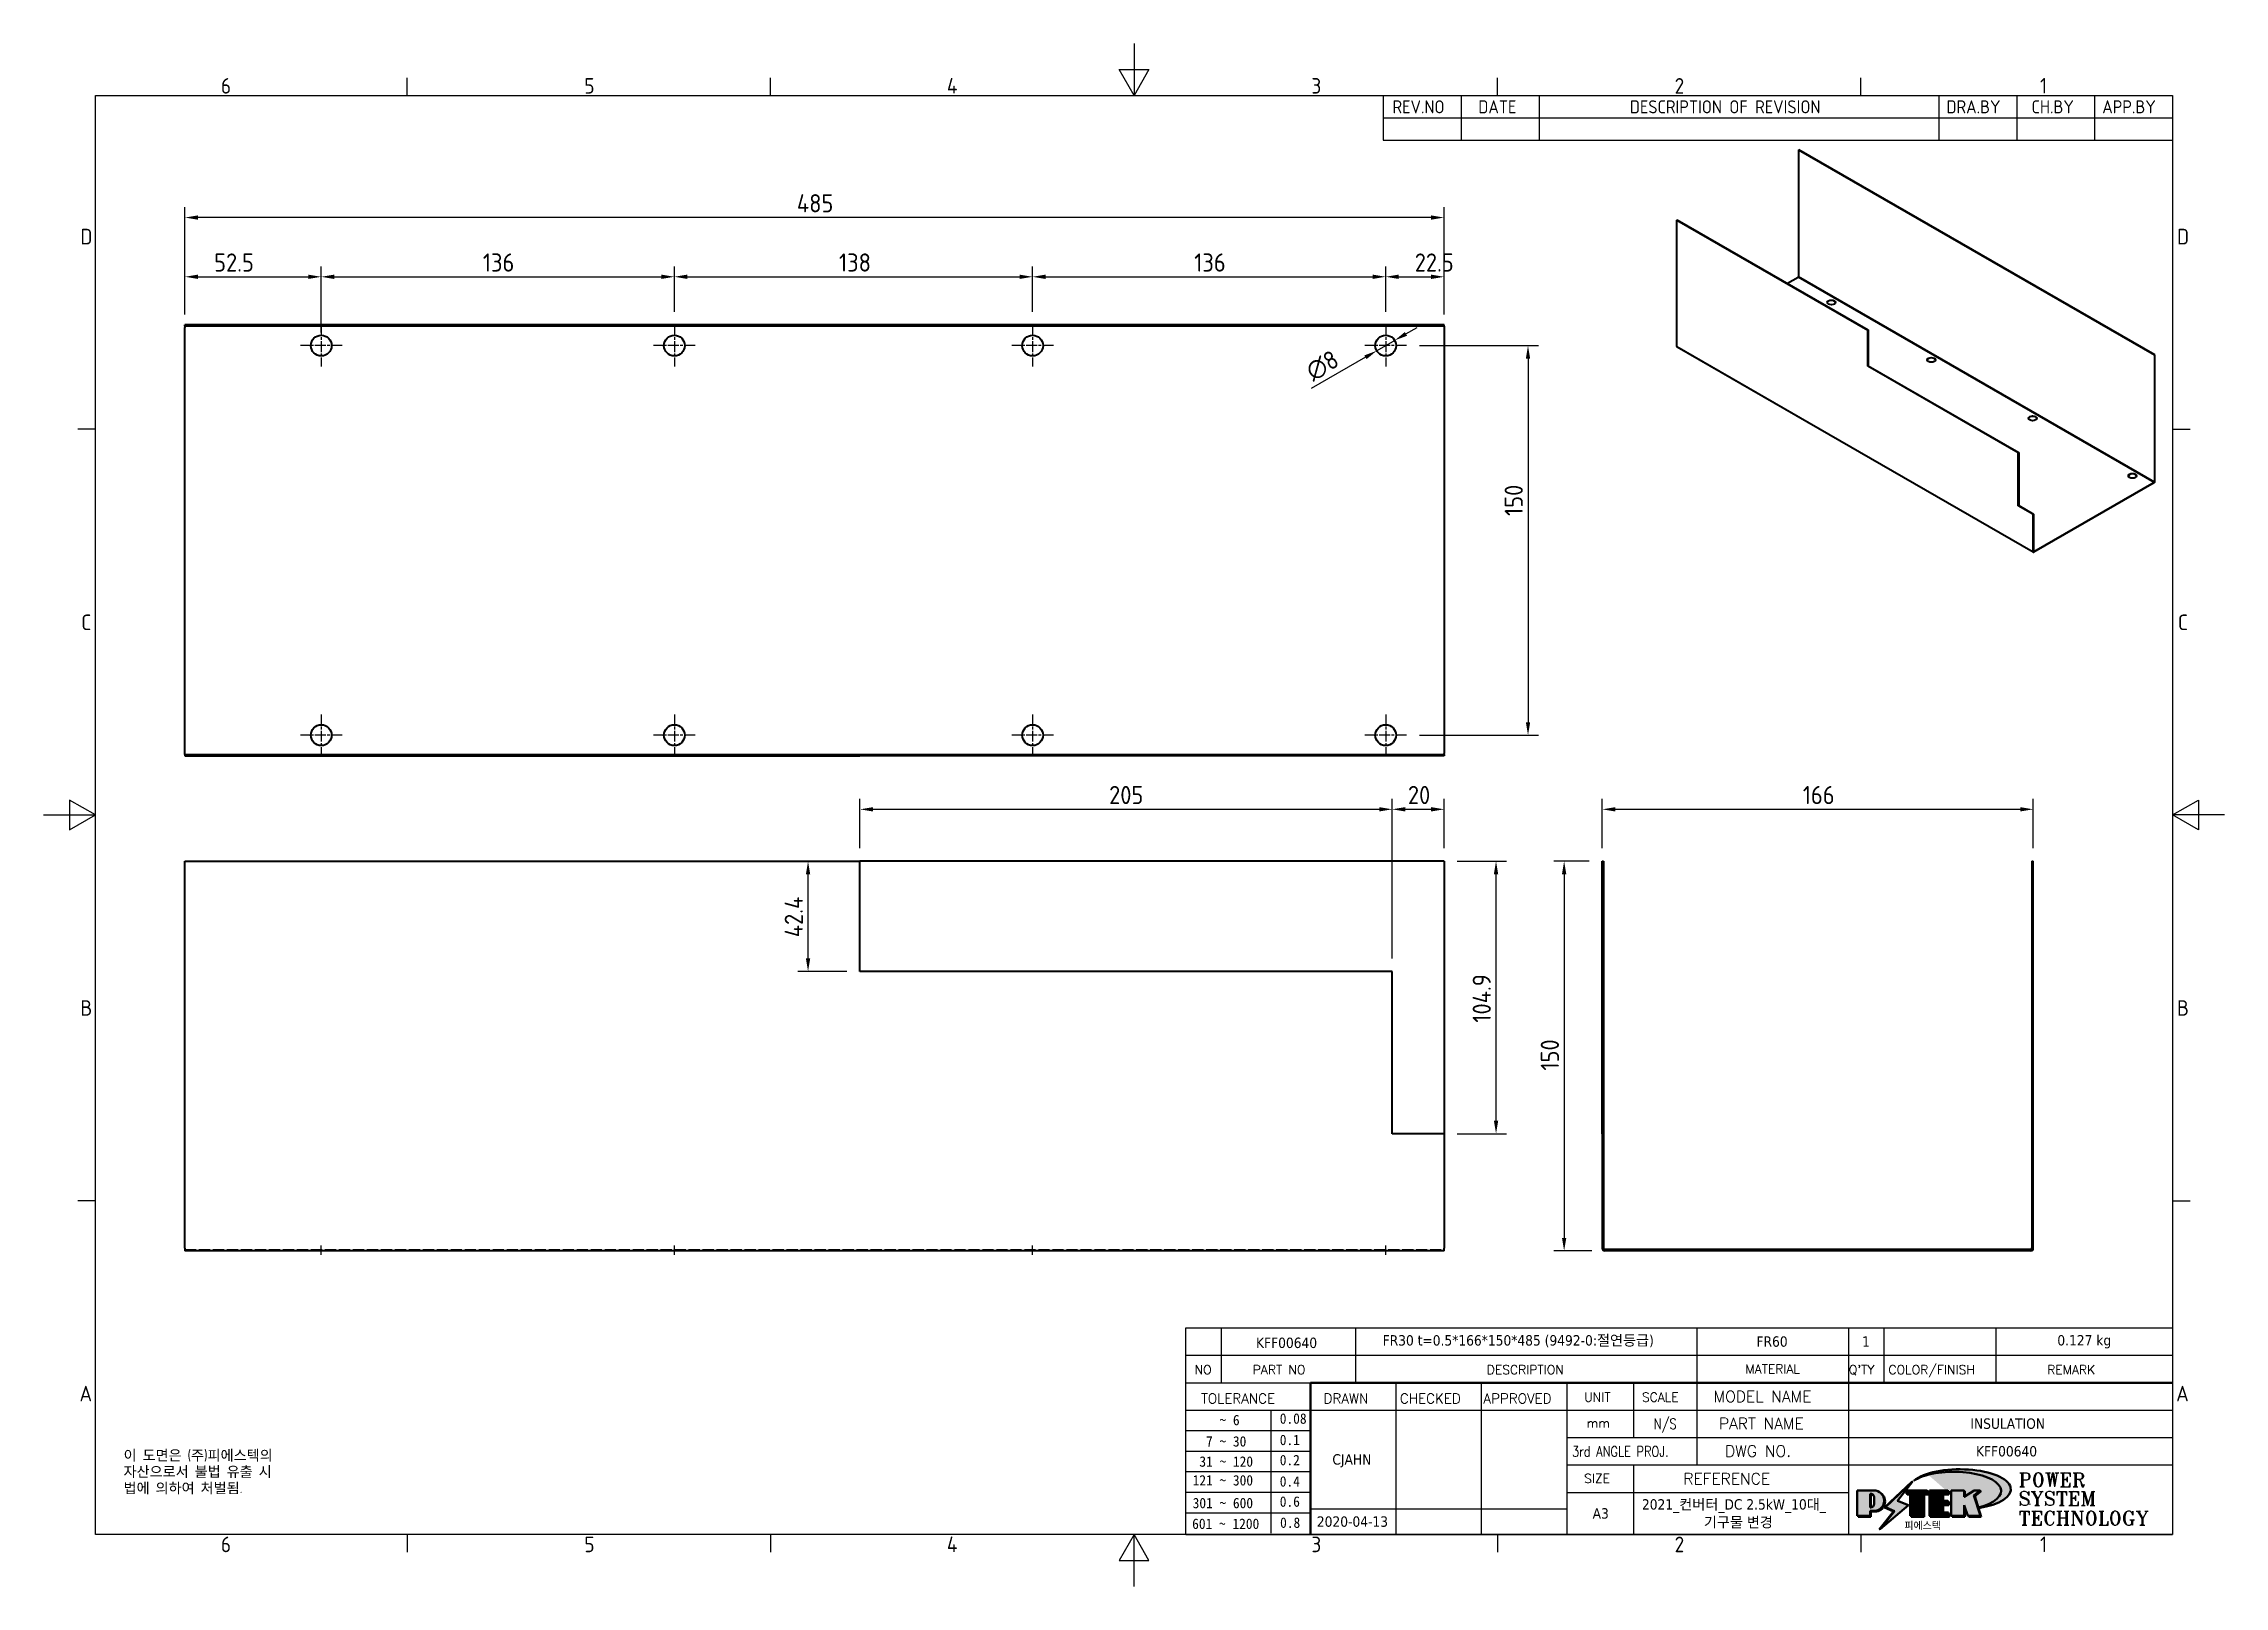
# Model space of a CAD drawing. Header units: millimetres. Extents: x 0 to 840, y 0 to 594.
import ezdxf
from ezdxf.enums import TextEntityAlignment as Align

# ---------------------------------------------------------------- set-up
doc = ezdxf.new("R2010")
doc.units = ezdxf.units.MM
doc.header["$LTSCALE"] = 2
doc.linetypes.add('CHAIN', pattern=[0.35429999999999995, 0.2362, -0.0295, 0.0591, -0.0295])
doc.linetypes.add('DASHED', pattern=[0.2067, 0.1654, -0.0413])
doc.layers.get('0').update_dxf_attribs({"color": 3, "lineweight": 25})
for name, color, linetype, lineweight in [('가려진 것(ISO)', 2, 'DASHED', 18), ('가시적인 것(ISO)', 3, 'Continuous', 40), ('가시적인 좁은 것(ISO)', 3, 'Continuous', 35), ('경계(ISO)', 7, 'Continuous', 25), ('기호(ISO)', 5, 'Continuous', 25), ('제목(ISO)', 5, 'Continuous', 50), ('중심 표식(ISO)', 1, 'Continuous', 25), ('중심선(ISO)', 1, 'Continuous', 25), ('치수(ISO)', 2, 'Continuous', 25), ('해치(ISO)', 7, 'Continuous', 18)]:
    doc.layers.add(name, color=color, linetype=linetype, lineweight=lineweight)
doc.styles.add('HAN_291', font='')
doc.styles.add('HAN_370', font='', dxfattribs={"width": 2})
doc.styles.add('ISO Proportiona M2B', font='isocp.shx')
doc.styles.add('RC_284', font='ROMANC.shx')
doc.styles.add('RC_287', font='ROMANC.shx')
doc.styles.add('RC_292', font='ROMANC.shx')
doc.styles.add('ROMANT_294', font='romant.shx')
doc.styles.add('문자 텍스트_M2B', font='isocp.shx')
doc.styles.add('문자 텍스트_PSTEK_POSCO', font='isocp.shx')
doc.styles.add('치수 텍스트_PSTEK_POSCO', font='isocp.shx')
doc.styles.add('텍스트 스타일198', font='tahoma.ttf')
doc.styles.add('텍스트 스타일333', font='ROMANC.shx', dxfattribs={"width": 0.800000011920929})
doc.styles.get('HAN_291').set_extended_font_data('GulimChe')
doc.styles.get('HAN_370').set_extended_font_data('GulimChe')
doc.dimstyles.new('치수_PSTEK_POSCO', dxfattribs={"dimscale": 2, "dimtxt": 3.5, "dimasz": 2.5, "dimexe": 2, "dimexo": 2.5, "dimgap": 1, "dimtad": 1, "dimrnd": 1e-08, "dimdsep": 46, "dimtxsty": '치수 텍스트_PSTEK_POSCO', "dimcen": 0.09, "dimdle": 10, "dimclrd": 7, "dimclre": 7, "dimclrt": 2, "dimadec": 1, "dimazin": 2, "dimtfac": 1, "dimtmove": 0, "dimatfit": 3, "dimfxl": 0, "dimtolj": 1, "dimlwd": -1, "dimlwe": -1, "dimarcsym": 0})

msp = doc.modelspace()

# ---------------------------------------------------------------- texts
at = {"layer": '기호(ISO)', "color": 2, "char_height": 5, "attachment_point": 7, "style": 'ISO Proportiona M2B'}
for s, insert in [('REV.NO', (519.5742327364616, 567.1663801006787)), ('DATE', (552.6284635456733, 567.1663801006787)), ('DESCRIPTION OF REVISION', (611.0140408667258, 567.1663801006787)), ('DRA.BY', (732.9514679106408, 567.1663801006787)), ('CH.BY', (765.7285830172234, 567.1663801006787)), ('APP.BY', (792.9554679208808, 567.1663801006787))]:
    msp.add_mtext(s, dxfattribs=dict(at, insert=insert))
at = {"layer": '기호(ISO)', "color": 7, "insert": (30.78925080976877, 52.45654487984861), "char_height": 4.000000059604645, "width": 102.480276521085, "attachment_point": 1, "line_spacing_factor": 0.9442214369773865, "style": '문자 텍스트_PSTEK_POSCO'}
msp.add_mtext('{이 도면은 (주)피에스텍의\\P자산으로서 불법 유출 시 \\P법에 의하여 처벌됨.}', dxfattribs=at)

# ---------------------------------------------------------------- blocks, each defined once
blk = doc.blocks.new('경계 Default Border')
at = {"layer": '경계(ISO)'}
for p, q in [((70, 287.0000076293945), (70, 290.4000091552734)), ((140, 287.0000076293945), (140, 290.4000091552734)), ((280, 287.0000076293945), (280, 290.4000091552734)), ((350, 287.0000076293945), (350, 290.4000091552734)), ((10, 222.7499961853027), (6.599999666213989, 222.7499961853027)), ((410, 222.7499961853027), (413.4000015258789, 222.7499961853027)), ((10, 74.25000190734863), (6.599999666213989, 74.25000190734863)), ((410, 74.25000190734863), (413.4000015258789, 74.25000190734863)), ((70, 10), (70, 6.599999666213989)), ((140, 10), (140, 6.599999666213989)), ((280, 10), (280, 6.599999666213989)), ((350, 10), (350, 6.599999666213989))]:
    blk.add_line(p, q, dxfattribs=at)
at = {"layer": '경계(ISO)', "flags": 128}
for points in [[(210, 297.0000076293945), (210, 287.0000076293945), (207.1132469177246, 292.0000076293945), (212.8867530822754, 292.0000076293945), (210, 287.0000076293945)], [(10, 10), (10, 287.0000076293945), (410, 287.0000076293945), (410, 10), (10, 10)], [(0, 148.5000038146973), (10, 148.5000038146973), (5, 151.3867473602295), (5, 145.6132507324219), (10, 148.5000038146973)], [(420, 148.5000038146973), (410, 148.5000038146973), (415, 151.3867473602295), (415, 145.6132507324219), (410, 148.5000038146973)], [(210, 0), (210, 10), (207.1132469177246, 5), (212.8867530822754, 5), (210, 10)]]:
    blk.add_lwpolyline(points, dxfattribs=at)
at = {"layer": '경계(ISO)', "color": 2, "char_height": 3.00000011920929, "attachment_point": 7, "style": '문자 텍스트_M2B'}
for s, insert in [('6', (34.14453946055966, 287.3713945155963)), ('5', (104.1445394605597, 287.3713945155963)), ('4', (173.9734701308116, 287.4)), ('3', (244.1685395229535, 287.3713945155963)), ('2', (314.127739416884, 287.3713945155963)), ('1', (384.4860661041481, 287.4)), ('D', (7.078270083685684, 258.3463944559917)), ('D', (410.878270202895, 258.3463944559917)), ('C', (7.244539400955009, 184.0963944559917)), ('C', (411.0445395201643, 184.0963944559917)), ('B', (7.078270083685684, 109.8463944559917)), ('B', (410.878270202895, 109.8463944559917)), ('A', (6.914400698149937, 35.61784856929444)), ('A', (410.7144008173592, 35.61784856929444)), ('6', (34.14453946055966, 6.57139439638704)), ('5', (104.1445394605597, 6.57139439638704)), ('4', (173.9734701308116, 6.59999988079071)), ('3', (244.1685395229535, 6.57139439638704)), ('2', (314.127739416884, 6.57139439638704)), ('1', (384.4860661041481, 6.59999988079071))]:
    blk.add_mtext(s, dxfattribs=dict(at, insert=insert))
blk = doc.blocks.new('제목 블록 PSTEK')
for color, points in [(252, [(317.2195697678507, 17.0593801673321), (322.0326348870767, 21.62682475217465), (322.2781991042243, 21.94392121864296), (317.0471853425802, 16.97985676345368), (318.7512090904202, 16.1899260703855), (316.0018030350395, 12.71868385740789), (316.3356552234328, 13.00206718743325), (318.9235935156908, 16.2694494742633)]), (5, [(321.6183518841322, 17.4193704504104), (319.5281351041078, 18.24969419629727), (322.4505835294948, 22.02344462252142), (317.2195697678507, 17.0593801673321), (318.9235935156908, 16.2694494742633), (316.1741874603099, 12.79820726128571)]), (1, [(324.4839107253602, 19.60711530335299), (325.2419748254881, 19.60711530335299), (325.2419748254881, 20.25857663940324), (321.2266040451076, 20.25857663940324), (321.2266040451076, 19.60711530335299), (321.9846681452406, 19.60711530335299), (321.9846681452406, 15.3430047401139), (324.4839107253602, 15.3430047401139)]), (252, [(321.9846681452406, 19.60711530335299), (321.4042753185749, 19.60711530335299), (321.4042753185749, 19.45905590879572), (321.9846681452406, 19.45905590879572)]), (252, [(324.6615819988275, 19.45905590879572), (325.4196460989604, 19.45905590879572), (325.4196460989604, 20.11051724484596), (325.2419748254881, 20.11051724484596), (325.2419748254881, 19.60711530335299), (324.4839107253602, 19.60711530335299), (324.4839107253602, 15.3430047401139), (322.1623394187076, 15.3430047401139), (322.1623394187076, 15.19494534555726), (324.6615819988275, 15.19494534555726)]), (1, [(329.2277337269622, 20.25857663940324), (325.65654113025, 20.25857663940324), (325.65654113025, 15.3430047401139), (329.3580259941756, 15.3430047401139), (329.3580259941756, 15.9944660761648), (328.1137701654877, 15.9944660761648), (328.1137701654877, 17.56360607323003), (329.2277337269622, 17.56360607323003), (329.2277337269622, 18.25543873810179), (328.1137701654877, 18.25543873810179), (328.1137701654877, 19.60711530335299), (329.2277337269622, 19.60711530335299)]), (252, [(328.2914414389548, 19.45905590879572), (329.4054050004294, 19.45905590879572), (329.4054050004294, 20.11051724484596), (329.2277337269622, 20.11051724484596), (329.2277337269622, 19.60711530335299), (328.1137701654877, 19.60711530335299), (328.1137701654877, 18.25543873810179), (328.2914414389548, 18.25543873810179)]), (252, [(328.2914414389548, 17.41554667867274), (329.4054050004294, 17.41554667867274), (329.4054050004294, 18.10737934354514), (329.2277337269622, 18.10737934354514), (329.2277337269622, 17.56360607323003), (328.1137701654877, 17.56360607323003), (328.1137701654877, 15.9944660761648), (328.2914414389548, 15.9944660761648)]), (1, [(332.3312149849806, 20.25857663940324), (329.8592894925411, 20.25857663940324), (329.8592894925411, 15.3430047401139), (332.3312149849806, 15.3430047401139), (332.3312149849806, 17.4318630164523), (333.0701931098801, 15.3430047401139), (335.4855464857051, 15.3430047401139), (334.2514536401189, 19.30614745124769), (335.4379594596742, 20.25857663940324), (334.3071782107978, 20.25857663940324), (332.3312149849806, 18.99741471888304)]), (252, [(332.5088862584528, 16.92964231796647), (332.3312149849806, 17.43186301645164), (332.3312149849806, 15.3430047401139), (330.0369607660135, 15.3430047401139), (330.0369607660135, 15.19494534555726), (332.5088862584528, 15.19494534555726)]), (252, [(332.5088862584528, 20.1105172448466), (332.3312149849806, 20.1105172448466), (332.3312149849806, 18.99741471888368), (332.5088862584528, 19.11081371413894)]), (252, [(335.6156307331414, 20.11051724484596), (335.2535118015555, 20.11051724484596), (334.2514536401189, 19.30614745124769), (335.4855464857051, 15.3430047401139), (333.1954852176545, 15.3430047401139), (333.2478643833523, 15.19494534555726), (335.6632177591723, 15.19494534555726), (334.4291249135862, 19.15808805669106)]), (252, [(329.5356972676428, 15.8464066816075), (329.3580259941756, 15.8464066816075), (329.3580259941756, 15.3430047401139), (325.8342124037171, 15.3430047401139), (325.8342124037171, 15.19494534555726), (329.5356972676428, 15.19494534555726)])]:
    blk.add_hatch(color=color).paths.add_polyline_path(points)
h = blk.add_hatch(color=1)
edge = h.paths.add_edge_path(flags=0)
edge.add_line((314.2242174273352, 19.60711530335299), (314.2242174273352, 17.00126995915134))
edge.add_line((314.2242174273352, 17.00126995915134), (314.3485873187598, 17.00126995915134))
edge.add_arc((314.3485873187598, 17.6527312952023), 0.6514613360509371, 270, 360)
edge.add_line((315.0000486548106, 17.6527312952023), (315.0000486548106, 18.95565396730211))
edge.add_arc((314.3485873187598, 18.95565396730212), 0.6514613360508712, 0, 90)
edge.add_line((314.3485873187598, 19.60711530335299), (314.2242174273352, 19.60711530335299))
edge = h.paths.add_edge_path()
edge.add_arc((314.9847713324306, 18.28938669179658), 1.969189947606664, 269.9999999999959, 450)
edge.add_line((314.9847713324306, 20.25857663940318), (311.7664314776902, 20.25857663940324))
edge.add_line((311.7664314776902, 20.25857663940324), (311.7664314776902, 15.3430047401139))
edge.add_line((311.7664314776902, 15.3430047401139), (314.2242174273352, 15.3430047401139))
edge.add_line((314.2242174273352, 15.3430047401139), (314.2242174273352, 16.32019674418991))
edge.add_line((314.2242174273352, 16.32019674418991), (314.9847713324307, 16.32019674418991))
h = blk.add_hatch(color=252)
edge = h.paths.add_edge_path()
edge.add_arc((314.9847713324309, 18.28938669179657), 1.969189947606666, 270, 406.8278729790604)
edge.add_arc((315.1624426058984, 18.1413272972396), 1.969189947606962, -90, 53.560984836317004, ccw=False)
edge.add_line((315.1624426058984, 16.17213734963263), (314.4018887008024, 16.17213734963263))
edge.add_line((314.4018887008024, 16.17213734963263), (314.4018887008024, 15.19494534555726))
edge.add_line((314.4018887008024, 15.19494534555726), (311.9441027511573, 15.19494534555726))
edge.add_line((311.9441027511573, 15.19494534555726), (311.9441027511573, 15.3430047401139))
edge.add_line((311.9441027511573, 15.3430047401139), (314.2242174273352, 15.3430047401139))
edge.add_line((314.2242174273352, 15.3430047401139), (314.2242174273352, 16.32019674418991))
edge.add_line((314.2242174273352, 16.32019674418991), (314.9847713324309, 16.32019674418991))
h = blk.add_hatch(color=252)
edge = h.paths.add_edge_path()
edge.add_line((314.4018887008024, 19.45905590879572), (314.5262585922315, 19.45905590879572))
edge.add_arc((314.5262585922314, 18.80759457274939), 0.6514613360463194, 60.4189348879147, 90.00000000000318, ccw=False)
edge.add_arc((314.3485873187602, 18.95565396730057), 0.6514613360524251, 39.96992292766206, 90.00000000009999)
edge.add_line((314.3485873187591, 19.60711530335307), (314.2242174273352, 19.60711530335298))
edge.add_line((314.2242174273352, 19.60711530335299), (314.2242174273352, 17.00126995915134))
edge.add_line((314.2242174273352, 17.00126995915134), (314.3485873187591, 17.00126995915134))
edge.add_arc((314.3485873187568, 17.652731295233), 0.6514613360816299, 270.0000000002, 274.6930825552478)
edge.add_line((314.4018887008024, 17.0034541317032), (314.4018887008024, 19.45905590879572))
at = {"layer": '해치(ISO)', "true_color": 0x27d1fc}
h = blk.add_hatch(color=140, dxfattribs=at)
edge = h.paths.add_edge_path()
edge.add_ellipse((330.3660919371412, 20.15576403068321), major_axis=(9.100907360794343, 0), ratio=0.4069904968023172, start_angle=301.3098473703837, end_angle=507.7436900681698)
edge.add_ellipse((331.5340919371412, 20.4634168429492), major_axis=(-9.82350664112931, 0), ratio=0.3942600559756514, start_angle=111.51207141178469, end_angle=334.47025347086895, ccw=False)
edge.add_line((335.1363447531188, 16.8601935978785), (335.0955236905705, 16.99119398620872))
at = {"color": 180}
for p, q in [((182.475792979055, 11.79100474011392), (182.4757929790549, 51.56524660363496)), ((182.4757929790549, 51.56524660363496), (372.4757929537551, 51.56524660363496)), ((189.2651435055721, 51.56524660363496), (189.2651435055722, 41.00524660363494)), ((215.2152739891528, 41.00524660363494), (215.2152739891528, 51.56524660363496)), ((280.8758854511282, 51.56524660363496), (280.8758854511282, 41.00524660363494)), ((310.0881549537552, 51.56524660363496), (310.0881549537553, 41.00524660363494)), ((316.9044520275131, 51.56524660363496), (316.9044520275127, 41.00524660363494)), ((338.4566026226726, 51.56524660363496), (338.4566026226727, 41.00524660363494)), ((372.4757929537551, 51.56524660363496), (372.4757929537551, 11.79100474011389)), ((182.475792979055, 46.2852466036349), (372.4757929537551, 46.28524660363492)), ((182.475792979055, 41.00524660363493), (206.451475290024, 41.00524660363493)), ((222.9401812389276, 11.79100474011392), (222.9401812389276, 41.00524660363494)), ((239.4288871878316, 11.79100474011392), (239.4288871878316, 41.00524660363494)), ((255.9175931367356, 11.79100474011392), (255.9175931367356, 41.00524660363494)), ((268.6918866058747, 41.00524660363494), (268.6918866058747, 30.44524660363498)), ((280.8758854511282, 41.00524660363494), (280.8758854511282, 25.16524660363502)), ((310.088154953755, 41.00524660363494), (310.088154953755, 11.79100474011392)), ((182.475792979055, 35.72524660363497), (206.451475290024, 35.72524660363497)), ((198.8621818849491, 12.02524660363491), (198.8621818849491, 35.72524660363497)), ((206.451475290024, 35.72524660363497), (372.4757929537551, 35.72524660363497)), ((182.475792979055, 31.77524660363492), (206.451475290024, 31.77524660363492)), ((255.917593136736, 30.44524660363498), (372.4757929537552, 30.44524660363501)), ((182.475792979055, 27.82524660363487), (206.451475290024, 27.82524660363487)), ((182.475792979055, 23.87524660363505), (206.451475290024, 23.87524660363505)), ((255.9175931367359, 25.16524660363502), (372.4757929537552, 25.165246603635)), ((268.6918866058744, 25.16524660363502), (268.6918866058744, 11.79100474011392)), ((182.475792979055, 19.92524660363478), (206.451475290024, 19.92524660363478)), ((255.9175931367359, 19.88524660363481), (310.0881549537553, 19.88524660363481)), ((182.475792979055, 15.97524660363496), (206.451475290024, 15.97524660363496)), ((206.451475290024, 16.74100474011396), (255.9175931367359, 16.74100474011396)), ((182.475792979055, 11.79100474011392), (372.4757929537551, 11.79100474011389))]:
    blk.add_line(p, q, dxfattribs=at)
at = {"color": 7, "lineweight": 50}
for p, q in [((206.4514752900237, 11.79100474011392), (206.4514752900237, 41.00524660363494)), ((206.451475290024, 41.00524660363494), (372.4757929537551, 41.00524660363496))]:
    blk.add_line(p, q, dxfattribs=at)
at = {"color": 7}
for p, q in [((322.2781991042243, 21.94392121864296), (317.0471853425802, 16.97985676345368)), ((322.4505835294948, 22.02344462252142), (317.2195697678507, 17.0593801673321)), ((317.2195697678507, 17.0593801673321), (322.0326348870767, 21.62682475217465)), ((319.5281351041078, 18.24969419629727), (322.4505835294948, 22.02344462252142)), ((322.0326348870767, 21.62682475217465), (322.2781991042243, 21.94392121864296)), ((311.7664314776902, 20.25900474011391), (311.7664314776902, 15.34300474011391)), ((314.9847713324309, 20.25857663940324), (311.7664314776902, 20.25857663940324)), ((314.9847713324309, 20.25857663940324), (311.7664314776902, 20.25857663940324)), ((311.7664314776902, 20.25857663940324), (311.7664314776902, 15.3430047401139)), ((314.2242174273352, 17.00126995915134), (314.2242174273352, 19.60711530335299)), ((314.2242174273352, 19.60711530335299), (314.3485873187591, 19.60711530335299)), ((314.3485873187591, 19.60711530335299), (314.2242174273352, 19.60711530335299)), ((314.2242174273352, 19.60711530335299), (314.2242174273352, 17.00126995915134)), ((314.2242174273352, 17.00126995915134), (314.2242174273352, 19.60711530335299)), ((314.2242174273352, 19.60711530335299), (314.3485873187591, 19.60711530335299)), ((314.3485873187591, 17.00126995915134), (314.2242174273352, 17.00126995915134)), ((314.2242174273352, 17.00126995915134), (314.3485873187591, 17.00126995915134)), ((314.3485873187591, 17.00126995915134), (314.2242174273352, 17.00126995915134)), ((314.4018887008024, 19.45905590879572), (314.5262585922314, 19.45905590879572)), ((314.4018887008024, 17.0034541317032), (314.4018887008024, 19.45905590879572)), ((315.0000486548106, 18.95565396730275), (315.0000486548106, 17.65273129520161)), ((315.0000486548106, 18.95565396730275), (315.0000486548106, 17.65273129520161)), ((316.1741874603099, 12.79820726128571), (321.6183518841322, 17.4193704504104)), ((317.0471853425802, 16.97985676345368), (318.7512090904202, 16.1899260703855)), ((318.9235935156908, 16.2694494742633), (317.2195697678507, 17.0593801673321)), ((317.2195697678507, 17.0593801673321), (318.9235935156908, 16.2694494742633)), ((321.6183518841322, 17.4193704504104), (319.5281351041078, 18.24969419629727)), ((325.2419748254881, 20.25857663940324), (321.2266040451076, 20.25857663940324)), ((321.2266040451076, 20.25857663940324), (321.2266040451076, 19.60711530335299)), ((325.2419748254881, 20.25857663940324), (321.2266040451076, 20.25857663940324)), ((321.2266040451076, 20.25857663940324), (321.2266040451076, 19.60711530335299)), ((321.2266040451076, 19.60711530335299), (321.9846681452406, 19.60711530335299)), ((321.2266040451076, 19.60711530335299), (321.9846681452406, 19.60711530335299)), ((321.4042753185749, 19.60711530335299), (321.4042753185749, 19.45905590879572)), ((321.9846681452406, 19.60711530335299), (321.4042753185749, 19.60711530335299)), ((321.4042753185749, 19.45905590879572), (321.9846681452406, 19.45905590879572)), ((321.9846681452406, 19.60711530335299), (321.9846681452406, 15.3430047401139)), ((321.9846681452406, 19.45905590879572), (321.9846681452406, 19.60711530335299)), ((321.9846681452406, 19.60711530335299), (321.9846681452406, 15.3430047401139)), ((324.4839107253602, 19.60711530335299), (325.2419748254881, 19.60711530335299)), ((324.4839107253602, 15.3430047401139), (324.4839107253602, 19.60711530335299)), ((325.2419748254881, 19.60711530335299), (324.4839107253602, 19.60711530335299)), ((324.4839107253602, 19.60711530335299), (324.4839107253602, 15.3430047401139)), ((324.4839107253602, 19.60711530335299), (325.2419748254881, 19.60711530335299)), ((324.4839107253602, 15.3430047401139), (324.4839107253602, 19.60711530335299)), ((324.6615819988275, 19.45905590879572), (325.4196460989604, 19.45905590879572)), ((324.6615819988275, 15.19494534555726), (324.6615819988275, 19.45905590879572)), ((325.2419748254881, 19.60711530335299), (325.2419748254881, 20.25857663940324)), ((325.2419748254881, 19.60711530335299), (325.2419748254881, 20.25857663940324)), ((325.4196460989604, 20.11051724484596), (325.2419748254881, 20.11051724484596)), ((325.2419748254881, 20.11051724484596), (325.2419748254881, 19.60711530335299)), ((325.4196460989604, 19.45905590879572), (325.4196460989604, 20.11051724484596)), ((329.2277337269622, 20.25857663940324), (325.65654113025, 20.25857663940324)), ((325.65654113025, 20.25857663940324), (325.65654113025, 15.3430047401139)), ((325.65654113025, 20.25857663940324), (325.65654113025, 15.3430047401139)), ((329.2277337269622, 20.25857663940324), (325.65654113025, 20.25857663940324)), ((328.1137701654877, 18.25543873810179), (328.1137701654877, 19.60711530335299)), ((328.1137701654877, 19.60711530335299), (329.2277337269622, 19.60711530335299)), ((329.2277337269622, 19.60711530335299), (328.1137701654877, 19.60711530335299)), ((328.1137701654877, 19.60711530335299), (328.1137701654877, 18.25543873810179)), ((328.1137701654877, 18.25543873810179), (328.1137701654877, 19.60711530335299)), ((328.1137701654877, 19.60711530335299), (329.2277337269622, 19.60711530335299)), ((329.2277337269622, 18.25543873810179), (328.1137701654877, 18.25543873810179)), ((328.1137701654877, 18.25543873810179), (328.2914414389548, 18.25543873810179)), ((329.2277337269622, 18.25543873810179), (328.1137701654877, 18.25543873810179)), ((328.1137701654877, 17.56360607323003), (329.2277337269622, 17.56360607323003)), ((328.1137701654877, 15.9944660761648), (328.1137701654877, 17.56360607323003)), ((329.2277337269622, 17.56360607323003), (328.1137701654877, 17.56360607323003)), ((328.1137701654877, 17.56360607323003), (328.1137701654877, 15.9944660761648)), ((328.1137701654877, 17.56360607323003), (329.2277337269622, 17.56360607323003)), ((328.1137701654877, 15.9944660761648), (328.1137701654877, 17.56360607323003)), ((328.2914414389548, 18.25543873810179), (328.2914414389548, 19.45905590879572)), ((328.2914414389548, 19.45905590879572), (329.4054050004294, 19.45905590879572)), ((328.2914414389548, 15.9944660761648), (328.2914414389548, 17.41554667867274)), ((328.2914414389548, 17.41554667867274), (329.4054050004294, 17.41554667867274)), ((329.2277337269622, 19.60711530335299), (329.2277337269622, 20.25857663940324)), ((329.2277337269622, 19.60711530335299), (329.2277337269622, 20.25857663940324)), ((329.4054050004294, 20.11051724484596), (329.2277337269622, 20.11051724484596)), ((329.2277337269622, 20.11051724484596), (329.2277337269622, 19.60711530335299)), ((329.2277337269622, 17.56360607323003), (329.2277337269622, 18.25543873810179)), ((329.2277337269622, 17.56360607323003), (329.2277337269622, 18.25543873810179)), ((329.4054050004294, 18.10737934354514), (329.2277337269622, 18.10737934354514)), ((329.2277337269622, 18.10737934354514), (329.2277337269622, 17.56360607323003)), ((329.4054050004294, 19.45905590879572), (329.4054050004294, 20.11051724484596)), ((329.4054050004294, 17.41554667867274), (329.4054050004294, 18.10737934354514)), ((332.3312149849806, 20.25857663940324), (329.8592894925411, 20.25857663940324)), ((329.8592894925411, 20.25857663940324), (329.8592894925411, 15.3430047401139)), ((329.8592894925411, 20.25857663940324), (329.8592894925411, 15.3430047401139)), ((332.3312149849806, 20.25857663940324), (329.8592894925411, 20.25857663940324)), ((334.3071782107978, 20.25857663940324), (332.3312149849806, 18.99741471888304)), ((332.3312149849806, 18.99741471888304), (332.3312149849806, 20.25857663940324)), ((334.3071782107978, 20.25857663940324), (332.3312149849806, 18.99741471888304)), ((332.3312149849806, 18.99741471888304), (332.3312149849806, 20.25857663940324)), ((332.5088862584528, 20.1105172448466), (332.3312149849806, 20.1105172448466)), ((332.3312149849806, 20.1105172448466), (332.3312149849806, 18.99741471888368)), ((332.3312149849806, 18.99741471888368), (332.5088862584528, 19.11081371413894)), ((332.3312149849806, 17.4318630164523), (333.0701931098801, 15.3430047401139)), ((332.3312149849806, 15.3430047401139), (332.3312149849806, 17.4318630164523)), ((332.5088862584528, 16.92964231796647), (332.3312149849806, 17.43186301645164)), ((332.3312149849806, 17.43186301645164), (332.3312149849806, 15.3430047401139)), ((332.3312149849806, 17.4318630164523), (333.0701931098801, 15.3430047401139)), ((332.3312149849806, 15.3430047401139), (332.3312149849806, 17.4318630164523)), ((332.5088862584528, 19.11081371413894), (332.5088862584528, 20.1105172448466)), ((332.5088862584528, 15.19494534555726), (332.5088862584528, 16.92964231796647)), ((334.2514536401189, 19.30614745124769), (335.4379594596742, 20.25857663940324)), ((334.2514536401189, 19.30614745124769), (335.4379594596742, 20.25857663940324)), ((335.2535118015555, 20.11051724484596), (334.2514536401189, 19.30614745124769)), ((335.4855464857051, 15.3430047401139), (334.2514536401189, 19.30614745124769)), ((334.2514536401189, 19.30614745124769), (335.4855464857051, 15.3430047401139)), ((335.4855464857051, 15.3430047401139), (334.2514536401189, 19.30614745124769)), ((335.4379594596742, 20.25857663940324), (334.3071782107978, 20.25857663940324)), ((335.4379594596742, 20.25857663940324), (334.3071782107978, 20.25857663940324)), ((334.4291249135862, 19.15808805669104), (335.6156307331414, 20.11051724484596)), ((335.6632177591723, 15.19494534555726), (334.4291249135862, 19.15808805669104)), ((335.6156307331414, 20.11051724484596), (335.2535118015555, 20.11051724484596)), ((345.0447381189468, 17.50375595811051), (344.9867755289346, 17.689895936919)), ((311.7664314776902, 15.3430047401139), (314.2242174273352, 15.3430047401139)), ((311.7664314776902, 15.3430047401139), (314.2242174273352, 15.3430047401139)), ((314.2242174273352, 15.3430047401139), (311.9441027511573, 15.3430047401139)), ((311.9441027511573, 15.3430047401139), (311.9441027511573, 15.19494534555726)), ((311.9441027511573, 15.19494534555726), (314.4018887008024, 15.19494534555726)), ((314.2242174273352, 16.32019674418991), (314.9847713324309, 16.32019674418991)), ((314.2242174273352, 15.3430047401139), (314.2242174273352, 16.32019674418991)), ((314.9847713324309, 16.32019674418991), (314.2242174273352, 16.32019674418991)), ((314.2242174273352, 16.32019674418991), (314.2242174273352, 15.3430047401139)), ((314.2242174273352, 16.32019674418991), (314.9847713324309, 16.32019674418991)), ((314.2242174273352, 15.3430047401139), (314.2242174273352, 16.32019674418991)), ((314.4018887008024, 16.17213734963263), (315.162442605898, 16.17213734963263)), ((314.4018887008024, 15.19494534555726), (314.4018887008024, 16.17213734963263)), ((318.7512090904202, 16.1899260703855), (316.0018030350395, 12.71868385740789)), ((316.0018030350395, 12.71868385740789), (316.3356552234328, 13.00206718743325)), ((318.9235935156908, 16.2694494742633), (316.1741874603099, 12.79820726128571)), ((316.3356552234328, 13.00206718743325), (318.9235935156908, 16.2694494742633)), ((321.9846681452406, 15.3430047401139), (324.4839107253602, 15.3430047401139)), ((321.9846681452406, 15.3430047401139), (324.4839107253602, 15.3430047401139)), ((324.4839107253602, 15.3430047401139), (322.1623394187076, 15.3430047401139)), ((322.1623394187076, 15.3430047401139), (322.1623394187076, 15.19494534555726)), ((322.1623394187076, 15.19494534555726), (324.6615819988275, 15.19494534555726)), ((325.65654113025, 15.3430047401139), (329.3580259941756, 15.3430047401139)), ((325.65654113025, 15.3430047401139), (329.3580259941756, 15.3430047401139)), ((329.3580259941756, 15.3430047401139), (325.8342124037171, 15.3430047401139)), ((325.8342124037171, 15.3430047401139), (325.8342124037171, 15.19494534555726)), ((325.8342124037171, 15.19494534555726), (329.5356972676428, 15.19494534555726)), ((329.3580259941756, 15.9944660761648), (328.1137701654877, 15.9944660761648)), ((328.1137701654877, 15.9944660761648), (328.2914414389548, 15.9944660761648)), ((329.3580259941756, 15.9944660761648), (328.1137701654877, 15.9944660761648)), ((329.3580259941756, 15.3430047401139), (329.3580259941756, 15.9944660761648)), ((329.3580259941756, 15.3430047401139), (329.3580259941756, 15.9944660761648)), ((329.5356972676428, 15.8464066816075), (329.3580259941756, 15.8464066816075)), ((329.3580259941756, 15.8464066816075), (329.3580259941756, 15.3430047401139)), ((329.5356972676428, 15.19494534555726), (329.5356972676428, 15.8464066816075)), ((329.8592894925411, 15.3430047401139), (332.3312149849806, 15.3430047401139)), ((329.8592894925411, 15.3430047401139), (332.3312149849806, 15.3430047401139)), ((332.3312149849806, 15.3430047401139), (330.0369607660135, 15.3430047401139)), ((330.0369607660135, 15.3430047401139), (330.0369607660135, 15.19494534555726)), ((330.0369607660135, 15.19494534555726), (332.5088862584528, 15.19494534555726)), ((333.0701931098801, 15.3430047401139), (335.4855464857051, 15.3430047401139)), ((333.0701931098801, 15.3430047401139), (335.4855464857051, 15.3430047401139)), ((335.4855464857051, 15.3430047401139), (333.1954852176545, 15.3430047401139)), ((333.1954852176545, 15.3430047401139), (333.2478643833523, 15.19494534555726)), ((333.2478643833523, 15.19494534555726), (335.6632177591723, 15.19494534555726))]:
    blk.add_line(p, q, dxfattribs=at)
at = {"color": 5}
for p, q in [((322.4505835294948, 22.02344462252142), (317.2195697678507, 17.0593801673321)), ((319.5281351041078, 18.24969419629727), (322.4505835294948, 22.02344462252142)), ((316.1741874603099, 12.79820726128571), (321.6183518841322, 17.4193704504104)), ((317.2195697678507, 17.0593801673321), (318.9235935156908, 16.2694494742633)), ((321.6183518841322, 17.4193704504104), (319.5281351041078, 18.24969419629727)), ((318.9235935156908, 16.2694494742633), (316.1741874603099, 12.79820726128571))]:
    blk.add_line(p, q, dxfattribs=at)
at = {"color": 1}
for p, q in [((314.9847713324309, 20.25857663940324), (311.7664314776902, 20.25857663940324)), ((311.7664314776902, 20.25857663940324), (311.7664314776902, 15.3430047401139)), ((314.2242174273352, 17.00126995915134), (314.2242174273352, 19.60711530335299)), ((314.2242174273352, 19.60711530335299), (314.3485873187591, 19.60711530335299)), ((314.3485873187591, 17.00126995915134), (314.2242174273352, 17.00126995915134)), ((315.0000486548106, 18.95565396730275), (315.0000486548106, 17.65273129520161)), ((325.2419748254881, 20.25857663940324), (321.2266040451076, 20.25857663940324)), ((321.2266040451076, 20.25857663940324), (321.2266040451076, 19.60711530335299)), ((321.2266040451076, 19.60711530335299), (321.9846681452406, 19.60711530335299)), ((321.9846681452406, 19.60711530335299), (321.9846681452406, 15.3430047401139)), ((324.4839107253602, 19.60711530335299), (325.2419748254881, 19.60711530335299)), ((324.4839107253602, 15.3430047401139), (324.4839107253602, 19.60711530335299)), ((325.2419748254881, 19.60711530335299), (325.2419748254881, 20.25857663940324)), ((329.2277337269622, 20.25857663940324), (325.65654113025, 20.25857663940324)), ((325.65654113025, 20.25857663940324), (325.65654113025, 15.3430047401139)), ((328.1137701654877, 18.25543873810179), (328.1137701654877, 19.60711530335299)), ((328.1137701654877, 19.60711530335299), (329.2277337269622, 19.60711530335299)), ((329.2277337269622, 18.25543873810179), (328.1137701654877, 18.25543873810179)), ((328.1137701654877, 17.56360607323003), (329.2277337269622, 17.56360607323003)), ((328.1137701654877, 15.9944660761648), (328.1137701654877, 17.56360607323003)), ((329.2277337269622, 19.60711530335299), (329.2277337269622, 20.25857663940324)), ((329.2277337269622, 17.56360607323003), (329.2277337269622, 18.25543873810179)), ((332.3312149849806, 20.25857663940324), (329.8592894925411, 20.25857663940324)), ((329.8592894925411, 20.25857663940324), (329.8592894925411, 15.3430047401139)), ((334.3071782107978, 20.25857663940324), (332.3312149849806, 18.99741471888304)), ((332.3312149849806, 18.99741471888304), (332.3312149849806, 20.25857663940324)), ((332.3312149849806, 17.4318630164523), (333.0701931098801, 15.3430047401139)), ((332.3312149849806, 15.3430047401139), (332.3312149849806, 17.4318630164523)), ((334.2514536401189, 19.30614745124769), (335.4379594596742, 20.25857663940324)), ((335.4855464857051, 15.3430047401139), (334.2514536401189, 19.30614745124769)), ((335.4379594596742, 20.25857663940324), (334.3071782107978, 20.25857663940324)), ((311.7664314776902, 15.3430047401139), (314.2242174273352, 15.3430047401139)), ((314.2242174273352, 16.32019674418991), (314.9847713324309, 16.32019674418991)), ((314.2242174273352, 15.3430047401139), (314.2242174273352, 16.32019674418991)), ((321.9846681452406, 15.3430047401139), (324.4839107253602, 15.3430047401139)), ((325.65654113025, 15.3430047401139), (329.3580259941756, 15.3430047401139)), ((329.3580259941756, 15.9944660761648), (328.1137701654877, 15.9944660761648)), ((329.3580259941756, 15.3430047401139), (329.3580259941756, 15.9944660761648)), ((329.8592894925411, 15.3430047401139), (332.3312149849806, 15.3430047401139)), ((333.0701931098801, 15.3430047401139), (335.4855464857051, 15.3430047401139))]:
    blk.add_line(p, q, dxfattribs=at)
at = {"color": 7}
for centre, radius, start, end in [((314.3485873187598, 18.95565396730211), 0.6514613360508712, 0, 90), ((314.3485873187602, 18.95565396730057), 0.6514613360524251, 39.96992292766117, 90), ((314.3485873187598, 18.95565396730212), 0.6514613360508712, 0, 90), ((314.3485873187597, 17.65273129520228), 0.6514613360509381, 270, 0), ((314.3485873187598, 17.6527312952023), 0.6514613360509381, 270, 0), ((314.3485873187568, 17.652731295233), 0.6514613360816299, 270, 274.6930825552478), ((314.5262585922314, 18.80759457274939), 0.6514613360463193, 60.41893488791137, 90), ((314.9847713324309, 18.28938669179658), 1.969189947606665, 270, 90), ((314.9847713324309, 18.28938669179658), 1.969189947606665, 270, 90), ((314.9847713324307, 18.2893866917965), 1.969189947606594, 270, 46.82787297909833), ((315.1624426058984, 18.1413272972396), 1.969189947606961, 270, 53.56098483636067)]:
    blk.add_arc(centre, radius, start, end, dxfattribs=at)
at = {"color": 1}
for centre, radius, start, end in [((314.3485873187598, 18.95565396730211), 0.6514613360508712, 0, 90), ((314.3485873187598, 17.6527312952023), 0.6514613360509381, 270, 0), ((314.9847713324309, 18.28938669179657), 1.969189947606665, 270, 90)]:
    blk.add_arc(centre, radius, start, end, dxfattribs=at)
at = {"layer": '제목(ISO)', "lineweight": 18}
blk.add_line((182.475792979055, 35.72500474011393), (182.475792979055, 11.79100474011392), dxfattribs=at)
at = {"layer": '제목(ISO)'}
for p, q in [((322.2781991042243, 21.94392121864296), (317.0471853425802, 16.97985676345368)), ((322.4505835294948, 22.02344462252142), (317.2195697678507, 17.0593801673321)), ((317.2195697678507, 17.0593801673321), (322.0326348870767, 21.62682475217465)), ((319.5281351041078, 18.24969419629727), (322.4505835294948, 22.02344462252142)), ((322.0326348870767, 21.62682475217465), (322.2781991042243, 21.94392121864296)), ((314.9847713324306, 20.25857663940324), (311.7664314776902, 20.25857663940324)), ((311.7664314776902, 20.25857663940324), (311.7664314776902, 15.3430047401139)), ((314.2242174273352, 17.00126995915134), (314.2242174273352, 19.60711530335299)), ((314.2242174273352, 19.60711530335299), (314.3485873187598, 19.60711530335299)), ((314.3485873187591, 19.60711530335299), (314.2242174273352, 19.60711530335299)), ((314.2242174273352, 19.60711530335299), (314.2242174273352, 17.00126995915134)), ((314.3485873187598, 17.00126995915134), (314.2242174273352, 17.00126995915134)), ((314.2242174273352, 17.00126995915134), (314.3485873187591, 17.00126995915134)), ((314.4018887008024, 19.45905590879572), (314.5262585922314, 19.45905590879572)), ((314.4018887008024, 17.0034541317032), (314.4018887008024, 19.45905590879572)), ((315.0000486548106, 18.95565396730211), (315.0000486548106, 17.6527312952023)), ((316.1741874603099, 12.79820726128571), (321.6183518841322, 17.4193704504104)), ((317.0471853425802, 16.97985676345368), (318.7512090904202, 16.1899260703855)), ((317.2195697678507, 17.0593801673321), (318.9235935156908, 16.2694494742633)), ((318.9235935156908, 16.2694494742633), (317.2195697678507, 17.0593801673321)), ((321.6183518841322, 17.4193704504104), (319.5281351041078, 18.24969419629727)), ((325.2419748254881, 20.25857663940324), (321.2266040451076, 20.25857663940324)), ((321.2266040451076, 20.25857663940324), (321.2266040451076, 19.60711530335299)), ((321.2266040451076, 19.60711530335299), (321.9846681452406, 19.60711530335299)), ((321.9846681452406, 19.60711530335299), (321.4042753185749, 19.60711530335299)), ((321.4042753185749, 19.60711530335299), (321.4042753185749, 19.45905590879572)), ((321.4042753185749, 19.45905590879572), (321.9846681452406, 19.45905590879572)), ((321.9846681452406, 19.60711530335299), (321.9846681452406, 15.3430047401139)), ((321.9846681452406, 19.45905590879572), (321.9846681452406, 19.60711530335299)), ((324.4839107253602, 19.60711530335299), (325.2419748254881, 19.60711530335299)), ((324.4839107253602, 15.3430047401139), (324.4839107253602, 19.60711530335299)), ((325.2419748254881, 19.60711530335299), (324.4839107253602, 19.60711530335299)), ((324.4839107253602, 19.60711530335299), (324.4839107253602, 15.3430047401139)), ((324.6615819988275, 19.45905590879572), (325.4196460989604, 19.45905590879572)), ((324.6615819988275, 15.19494534555726), (324.6615819988275, 19.45905590879572)), ((325.2419748254881, 19.60711530335299), (325.2419748254881, 20.25857663940324)), ((325.4196460989604, 20.11051724484596), (325.2419748254881, 20.11051724484596)), ((325.2419748254881, 20.11051724484596), (325.2419748254881, 19.60711530335299)), ((325.4196460989604, 19.45905590879572), (325.4196460989604, 20.11051724484596)), ((329.2277337269622, 20.25857663940324), (325.65654113025, 20.25857663940324)), ((325.65654113025, 20.25857663940324), (325.65654113025, 15.3430047401139)), ((328.1137701654877, 18.25543873810179), (328.1137701654877, 19.60711530335299)), ((328.1137701654877, 19.60711530335299), (329.2277337269622, 19.60711530335299)), ((329.2277337269622, 19.60711530335299), (328.1137701654877, 19.60711530335299)), ((328.1137701654877, 19.60711530335299), (328.1137701654877, 18.25543873810179)), ((329.2277337269622, 18.25543873810179), (328.1137701654877, 18.25543873810179)), ((328.1137701654877, 18.25543873810179), (328.2914414389548, 18.25543873810179)), ((328.1137701654877, 15.9944660761648), (328.1137701654877, 17.56360607323003)), ((328.1137701654877, 17.56360607323003), (329.2277337269622, 17.56360607323003)), ((329.2277337269622, 17.56360607323003), (328.1137701654877, 17.56360607323003)), ((328.1137701654877, 17.56360607323003), (328.1137701654877, 15.9944660761648)), ((328.2914414389548, 19.45905590879572), (329.4054050004294, 19.45905590879572)), ((328.2914414389548, 18.25543873810179), (328.2914414389548, 19.45905590879572)), ((328.2914414389548, 17.41554667867274), (329.4054050004294, 17.41554667867274)), ((328.2914414389548, 15.9944660761648), (328.2914414389548, 17.41554667867274)), ((329.2277337269622, 19.60711530335299), (329.2277337269622, 20.25857663940324)), ((329.4054050004294, 20.11051724484596), (329.2277337269622, 20.11051724484596)), ((329.2277337269622, 20.11051724484596), (329.2277337269622, 19.60711530335299)), ((329.2277337269622, 17.56360607323003), (329.2277337269622, 18.25543873810179)), ((329.4054050004294, 18.10737934354514), (329.2277337269622, 18.10737934354514)), ((329.2277337269622, 18.10737934354514), (329.2277337269622, 17.56360607323003)), ((329.4054050004294, 19.45905590879572), (329.4054050004294, 20.11051724484596)), ((329.4054050004294, 17.41554667867274), (329.4054050004294, 18.10737934354514)), ((332.3312149849806, 20.25857663940324), (329.8592894925411, 20.25857663940324)), ((329.8592894925411, 20.25857663940324), (329.8592894925411, 15.3430047401139)), ((334.3071782107978, 20.25857663940324), (332.3312149849806, 18.99741471888304)), ((332.3312149849806, 18.99741471888304), (332.3312149849806, 20.25857663940324)), ((332.5088862584528, 20.1105172448466), (332.3312149849806, 20.1105172448466)), ((332.3312149849806, 20.1105172448466), (332.3312149849806, 18.99741471888368)), ((332.3312149849806, 18.99741471888368), (332.5088862584528, 19.11081371413894)), ((332.3312149849806, 15.3430047401139), (332.3312149849806, 17.4318630164523)), ((332.3312149849806, 17.4318630164523), (333.0701931098801, 15.3430047401139)), ((332.5088862584528, 16.92964231796647), (332.3312149849806, 17.43186301645164)), ((332.3312149849806, 17.43186301645164), (332.3312149849806, 15.3430047401139)), ((332.5088862584528, 19.11081371413894), (332.5088862584528, 20.1105172448466)), ((332.5088862584528, 15.19494534555726), (332.5088862584528, 16.92964231796647)), ((334.2514536401189, 19.30614745124769), (335.4379594596742, 20.25857663940324)), ((335.2535118015555, 20.11051724484596), (334.2514536401189, 19.30614745124769)), ((335.4855464857051, 15.3430047401139), (334.2514536401189, 19.30614745124769)), ((334.2514536401189, 19.30614745124769), (335.4855464857051, 15.3430047401139)), ((335.4379594596742, 20.25857663940324), (334.3071782107978, 20.25857663940324)), ((334.4291249135862, 19.15808805669106), (335.6156307331414, 20.11051724484596)), ((335.6632177591723, 15.19494534555726), (334.4291249135862, 19.15808805669106)), ((335.6156307331414, 20.11051724484596), (335.2535118015555, 20.11051724484596)), ((311.7664314776902, 15.3430047401139), (314.2242174273352, 15.3430047401139)), ((314.2242174273352, 15.3430047401139), (311.9441027511573, 15.3430047401139)), ((311.9441027511573, 15.3430047401139), (311.9441027511573, 15.19494534555726)), ((311.9441027511573, 15.19494534555726), (314.4018887008024, 15.19494534555726)), ((314.2242174273352, 15.3430047401139), (314.2242174273352, 16.32019674418991)), ((314.2242174273352, 16.32019674418991), (314.9847713324307, 16.32019674418991)), ((314.9847713324309, 16.32019674418991), (314.2242174273352, 16.32019674418991)), ((314.2242174273352, 16.32019674418991), (314.2242174273352, 15.3430047401139)), ((314.4018887008024, 15.19494534555726), (314.4018887008024, 16.17213734963263)), ((314.4018887008024, 16.17213734963263), (315.1624426058984, 16.17213734963263)), ((318.7512090904202, 16.1899260703855), (316.0018030350395, 12.71868385740789)), ((316.0018030350395, 12.71868385740789), (316.3356552234328, 13.00206718743325)), ((318.9235935156908, 16.2694494742633), (316.1741874603099, 12.79820726128571)), ((316.3356552234328, 13.00206718743325), (318.9235935156908, 16.2694494742633)), ((321.9846681452406, 15.3430047401139), (324.4839107253602, 15.3430047401139)), ((324.4839107253602, 15.3430047401139), (322.1623394187076, 15.3430047401139)), ((322.1623394187076, 15.3430047401139), (322.1623394187076, 15.19494534555726)), ((322.1623394187076, 15.19494534555726), (324.6615819988275, 15.19494534555726)), ((325.65654113025, 15.3430047401139), (329.3580259941756, 15.3430047401139)), ((329.3580259941756, 15.3430047401139), (325.8342124037171, 15.3430047401139)), ((325.8342124037171, 15.3430047401139), (325.8342124037171, 15.19494534555726)), ((325.8342124037171, 15.19494534555726), (329.5356972676428, 15.19494534555726)), ((329.3580259941756, 15.9944660761648), (328.1137701654877, 15.9944660761648)), ((328.1137701654877, 15.9944660761648), (328.2914414389548, 15.9944660761648)), ((329.3580259941756, 15.3430047401139), (329.3580259941756, 15.9944660761648)), ((329.5356972676428, 15.8464066816075), (329.3580259941756, 15.8464066816075)), ((329.3580259941756, 15.8464066816075), (329.3580259941756, 15.3430047401139)), ((329.5356972676428, 15.19494534555726), (329.5356972676428, 15.8464066816075)), ((329.8592894925411, 15.3430047401139), (332.3312149849806, 15.3430047401139)), ((332.3312149849806, 15.3430047401139), (330.0369607660135, 15.3430047401139)), ((330.0369607660135, 15.3430047401139), (330.0369607660135, 15.19494534555726)), ((330.0369607660135, 15.19494534555726), (332.5088862584528, 15.19494534555726)), ((333.0701931098801, 15.3430047401139), (335.4855464857051, 15.3430047401139)), ((335.4855464857051, 15.3430047401139), (333.1954852176545, 15.3430047401139)), ((333.1954852176545, 15.3430047401139), (333.2478643833523, 15.19494534555726)), ((333.2478643833523, 15.19494534555726), (335.6632177591723, 15.19494534555726))]:
    blk.add_line(p, q, dxfattribs=at)
at = {"layer": '제목(ISO)', "color": 4}
blk.add_line((335.1363447531188, 16.8601935978785), (335.0955236905705, 16.99119398620872), dxfattribs=at)
at = {"layer": '제목(ISO)'}
for centre, radius, start, end in [((314.3485873187598, 18.95565396730212), 0.6514613360508712, 0, 90), ((314.3485873187602, 18.95565396730057), 0.6514613360524251, 39.96992292766117, 90), ((314.3485873187598, 17.6527312952023), 0.6514613360509371, 270, 0), ((314.3485873187568, 17.652731295233), 0.6514613360816299, 270, 274.6930825552478), ((314.5262585922314, 18.80759457274939), 0.6514613360463193, 60.41893488791137, 90), ((314.9847713324306, 18.28938669179658), 1.969189947606664, 46.82787297909431, 90), ((314.9847713324307, 18.2893866917965), 1.969189947606594, 270, 46.82787297909833), ((314.9847713324309, 18.28938669179657), 1.969189947606666, 270, 46.8278729790603), ((315.1624426058984, 18.1413272972396), 1.969189947606962, 270, 53.56098483631701)]:
    blk.add_arc(centre, radius, start, end, dxfattribs=at)
at = {"layer": '제목(ISO)', "color": 4}
for centre, major_axis, ratio, start_param, end_param in [((331.5340919371412, 20.4634168429492), (9.82350664112931, 0), 0.3942600559756514, 5.087845455444478, 8.97919982663645), ((330.3660919371412, 20.15576403068321), (9.100907360794343, 0), 0.4069904968023172, 5.258848905294775, 8.861799147915196)]:
    blk.add_ellipse(centre, major_axis=major_axis, ratio=ratio, start_param=start_param, end_param=end_param, dxfattribs=at)
at = {"color": 2}
for s, height, style, p in [('NO', 1.742399930953979, 'RC_284', (184.135398793432, 42.62317362549192)), ('PART NO', 1.742399930953979, 'RC_284', (195.3359407378685, 42.62317362549192)), ('DESCRIPTION', 1.742399930953979, 'RC_284', (240.4025565652523, 42.62317362549192)), ("Q'TY", 1.742399930953979, 'RC_284', (310.1440786515383, 42.62317362549192)), ('COLOR/FINISH', 1.742399930953979, 'RC_284', (317.7725341324144, 42.62317362549192)), ('REMARK', 1.742399930953979, 'RC_284', (348.346649953877, 42.62317362549192)), (' TOLERANCE', 1.899999976158142, 'RC_287', (184.0872874387979, 37.00893196870329)), ('DRAWN', 1.899999976158142, 'RC_287', (208.9766620976279, 37.00893196870329)), ('CHECKED', 1.899999976158142, 'RC_287', (223.6856844514997, 37.00893196870329)), ('APPROVED', 1.899999976158142, 'RC_287', (239.7795453577791, 37.00893196870329)), ('UNIT', 1.742399930953979, 'RC_284', (259.1652673287452, 37.34317362549218)), ('SCALE', 1.742399930953979, 'RC_284', (270.2934779252897, 37.34317362549218)), ('MODEL NAME', 2.178000062704086, 'RC_292', (284.096330289083, 37.25462520371384)), ('    ~ 6', 2.000000029802322, 'HAN_291', (183.7721304966814, 32.8176515608431)), ('0.08', 2.000000029802322, 'HAN_291', (200.5467345600617, 33.09873600004101)), ('PART NAME', 2.178000062704086, 'RC_292', (285.1416959765849, 32.03045329421792)), ('  7 ~ 30', 2.000000029802322, 'HAN_291', (183.7721304966814, 28.70538114822415)), ('0.1', 2.000000029802322, 'HAN_291', (200.5467345600617, 28.98646558742206)), ('mm', 1.742399930953979, 'RC_284', (259.6505418159997, 32.3543089683787)), (' 31 ~ 120', 2.000000029802322, 'HAN_291', (183.7721304966814, 24.82628181916237)), ('0.2', 2.000000029802322, 'HAN_291', (200.5467345600617, 25.10736625836028)), (' DWG NO.', 2.178000062704086, 'RC_292', (284.8124284083233, 26.75045329421772)), ('121 ~ 300', 2.000000029802322, 'HAN_291', (183.7721304966814, 21.21401206133254)), ('0.4', 2.000000029802322, 'HAN_291', (200.5467345600617, 20.99509650053045)), ('SIZE', 1.742399930953979, 'RC_284', (259.1652673287452, 21.69497768947366)), ('REFERENCE', 2.178000062704086, 'RC_292', (278.2741065029841, 21.43214925458022)), ('301 ~ 600', 2.000000029802322, 'HAN_291', (183.7721304966814, 16.83491273227077)), ('0.6', 2.000000029802322, 'HAN_291', (200.5467345600617, 17.11599717146868)), ('601 ~ 1200', 2.000000029802322, 'HAN_291', (183.6802025156883, 12.84759660881125)), ('0.8', 2.000000029802322, 'HAN_291', (200.6097246063884, 13.05732192299702))]:
    blk.add_text(s, height=height, dxfattribs=dict(at, style=style)).set_placement(p)
at = {"color": 2, "style": 'RC_284'}
blk.add_text('MATERIAL', height=1.742399930953979, dxfattribs=at).set_placement((295.4820202024417, 43.64524660363492), align=Align.MIDDLE_CENTER)
at = {"color": 7, "style": '텍스트 스타일333', "width": 0.7999999523162842}
blk.add_text('N/S', height=2.000000029802322, dxfattribs=at).set_placement((274.7838860285014, 33.08524660363496), align=Align.MIDDLE_CENTER)
at = {"color": 2, "style": '텍스트 스타일333', "width": 0.7999999523162842}
blk.add_text('3rd ANGLE PROJ.', height=2.000000029802322, dxfattribs=at).set_placement((256.8430306642954, 26.76148381654429))
at = {"color": 7, "style": 'ROMANT_294'}
for s, p in [('POWER', (342.82727231297, 20.97115304607566)), ('SYSTEM', (342.82727231297, 17.3284636719184)), ('TECHNOLOGY', (342.82727231297, 13.57194088644453))]:
    blk.add_text(s, height=2.700000107288361, dxfattribs=at).set_placement(p)
at = {"color": 7, "insert": (320.8519732224835, 14.21236326823155), "char_height": 1.400000005960464, "attachment_point": 1, "line_spacing_factor": 0.3319999873638153, "style": 'HAN_370'}
blk.add_mtext('\\fHY견고딕|b0|i0;\\H1.4000;피에스텍', dxfattribs=at)
at = {"layer": '제목(ISO)', "color": 7, "style": '텍스트 스타일198'}
for tag, p in [('설명_001', (220.3619808604015, 48.1538814053939)), ('질량\\P3;_001', (350.3046145979153, 48.1643332325385)), ('부품_번호_001', (195.9750603551749, 47.68071419841495)), ('재질_001', (292.3638200418054, 47.92591818687281)), ("3._Q'TY_001", (312.7051684940307, 47.92188863680521)), ('제목_001', (333.5584662743366, 32.12134217035067)), ('설계자_001', (210.6823963971569, 25.23312566343435)), ('부품_번호_001', (334.6343006084068, 26.80591818687283)), ('시트_크기_001', (260.807090429518, 14.83812566343425)), ('프로젝트_001', (270.3006338301569, 16.57536491658269)), ('작성_날짜_001', (207.6944850220393, 13.26600473167383)), ('프로젝트_002', (282.2249077800658, 13.15148567793118))]:
    blk.add_attdef(tag, p, '', height=2.000000029802322, dxfattribs=at)
for tag, p in [('4._COLOR', (327.6805273250926, 48.92524660363493)), ('1._MODEL_NAME', (341.233897335037, 38.36524660363497)), ('점검자', (231.1845342133799, 26.23312567187446)), ('엔지니어링_승인자', (247.673240162284, 26.23312567187446)), ('점검_날짜', (231.1845342133799, 14.26600474011394)), ('엔지니어링_승인_날짜', (247.6732401622839, 14.26600474011394))]:
    blk.add_attdef(tag, text='', height=2.000000029802322, dxfattribs=at).set_placement(p, align=Align.MIDDLE_CENTER)
blk = doc.blocks.new('*D21')
at = {"layer": 'Defpoints', "color": 0, "transparency": 16777216}
for p in [(106.9507337564164, 504.2238275144816), (54.45073375641641, 484.7373070701461), (106.9507337564164, 477.7373070701462)]:
    blk.add_point(p, dxfattribs=at)
at = {"layer": '치수(ISO)', "color": 7, "transparency": 16777216}
for p, q in [((54.45073375641641, 489.7373070701461), (54.45073375641641, 508.2238275144816)), ((59.45073375641641, 504.2238275144816), (101.9507337564164, 504.2238275144816)), ((106.9507337564164, 482.7373070701462), (106.9507337564164, 508.2238275144816))]:
    blk.add_line(p, q, dxfattribs=at)
for points in [[(59.45073375641641, 505.0571608478149), (59.45073375641641, 503.3904941811483), (54.45073375641641, 504.2238275144816)], [(101.9507337564164, 505.0571608478149), (101.9507337564164, 503.3904941811483), (106.9507337564164, 504.2238275144816)]]:
    blk.add_solid(points, dxfattribs=at)
at = {"layer": '치수(ISO)', "color": 2, "transparency": 16777216, "insert": (65.68575900958584, 509.7245164908596), "char_height": 7, "attachment_point": 4, "style": '치수 텍스트_PSTEK_POSCO'}
blk.add_mtext('\\A1;52.5', dxfattribs=at)
blk = doc.blocks.new('*D22')
at = {"layer": 'Defpoints', "color": 0, "transparency": 16777216}
for p in [(242.9507337564164, 504.2238275144817), (242.9507337564164, 485.7373070701461), (106.9507337564164, 477.7373070701462)]:
    blk.add_point(p, dxfattribs=at)
at = {"layer": '치수(ISO)', "color": 7, "transparency": 16777216}
for p, q in [((106.9507337564164, 482.7373070701462), (106.9507337564164, 508.2238275144817)), ((111.9507337564164, 504.2238275144817), (237.9507337564164, 504.2238275144817)), ((242.9507337564164, 490.7373070701461), (242.9507337564164, 508.2238275144817))]:
    blk.add_line(p, q, dxfattribs=at)
for points in [[(111.9507337564164, 505.057160847815), (111.9507337564164, 503.3904941811484), (106.9507337564164, 504.2238275144817)], [(237.9507337564164, 505.057160847815), (237.9507337564164, 503.3904941811484), (242.9507337564164, 504.2238275144817)]]:
    blk.add_solid(points, dxfattribs=at)
at = {"layer": '치수(ISO)', "color": 2, "transparency": 16777216, "insert": (169.1971117091723, 509.7238275144817), "char_height": 7, "attachment_point": 4, "style": '치수 텍스트_PSTEK_POSCO'}
blk.add_mtext('\\A1;136', dxfattribs=at)
blk = doc.blocks.new('*D23')
at = {"layer": 'Defpoints', "color": 0, "transparency": 16777216}
for p in [(380.9507337564164, 504.2238275144816), (242.9507337564164, 485.7373070701461), (380.9507337564164, 485.7373070701461)]:
    blk.add_point(p, dxfattribs=at)
at = {"layer": '치수(ISO)', "color": 7, "transparency": 16777216}
for p, q in [((242.9507337564164, 490.7373070701461), (242.9507337564164, 508.2238275144816)), ((247.9507337564164, 504.2238275144816), (375.9507337564164, 504.2238275144816)), ((380.9507337564164, 490.7373070701461), (380.9507337564164, 508.2238275144816))]:
    blk.add_line(p, q, dxfattribs=at)
for points in [[(247.9507337564164, 505.0571608478149), (247.9507337564164, 503.3904941811483), (242.9507337564164, 504.2238275144816)], [(375.9507337564164, 505.0571608478149), (375.9507337564164, 503.3904941811483), (380.9507337564164, 504.2238275144816)]]:
    blk.add_solid(points, dxfattribs=at)
at = {"layer": '치수(ISO)', "color": 2, "transparency": 16777216, "insert": (306.3707337564164, 509.7238275144816), "char_height": 7, "attachment_point": 4, "style": '치수 텍스트_PSTEK_POSCO'}
blk.add_mtext('\\A1;138', dxfattribs=at)
blk = doc.blocks.new('*D24')
at = {"layer": 'Defpoints', "color": 0, "transparency": 16777216}
for p in [(516.9507337564164, 504.2238275144816), (380.9507337564164, 485.7373070701461), (516.9507337564164, 485.7373070701462)]:
    blk.add_point(p, dxfattribs=at)
at = {"layer": '치수(ISO)', "color": 7, "transparency": 16777216}
for p, q in [((380.9507337564164, 490.7373070701461), (380.9507337564164, 508.2238275144816)), ((385.9507337564164, 504.2238275144816), (511.9507337564164, 504.2238275144816)), ((516.9507337564164, 490.7373070701462), (516.9507337564164, 508.2238275144816))]:
    blk.add_line(p, q, dxfattribs=at)
for points in [[(385.9507337564164, 505.0571608478149), (385.9507337564164, 503.3904941811483), (380.9507337564164, 504.2238275144816)], [(511.9507337564164, 505.0571608478149), (511.9507337564164, 503.3904941811483), (516.9507337564164, 504.2238275144816)]]:
    blk.add_solid(points, dxfattribs=at)
at = {"layer": '치수(ISO)', "color": 2, "transparency": 16777216, "insert": (443.1971117091724, 509.7238275144816), "char_height": 7, "attachment_point": 4, "style": '치수 텍스트_PSTEK_POSCO'}
blk.add_mtext('\\A1;136', dxfattribs=at)
blk = doc.blocks.new('*D25')
at = {"layer": 'Defpoints', "color": 0, "transparency": 16777216}
for p in [(539.4507337564164, 504.2238275144817), (516.9507337564164, 485.7373070701462), (539.4507337564164, 484.7373070701461)]:
    blk.add_point(p, dxfattribs=at)
at = {"layer": '치수(ISO)', "color": 7, "transparency": 16777216}
for p, q in [((516.9507337564164, 490.7373070701462), (516.9507337564164, 508.2238275144817)), ((521.9507337564164, 504.2238275144817), (534.4507337564164, 504.2238275144817)), ((539.4507337564164, 489.7373070701461), (539.4507337564164, 508.2238275144817))]:
    blk.add_line(p, q, dxfattribs=at)
for points in [[(521.9507337564164, 505.057160847815), (521.9507337564164, 503.3904941811484), (516.9507337564164, 504.2238275144817)], [(534.4507337564164, 505.057160847815), (534.4507337564164, 503.3904941811484), (539.4507337564164, 504.2238275144817)]]:
    blk.add_solid(points, dxfattribs=at)
at = {"layer": '치수(ISO)', "color": 2, "transparency": 16777216, "insert": (528.1368810568299, 509.7245164908596), "char_height": 7, "attachment_point": 4, "style": '치수 텍스트_PSTEK_POSCO'}
blk.add_mtext('\\A1;22.5', dxfattribs=at)
blk = doc.blocks.new('*D26')
at = {"layer": 'Defpoints', "color": 0, "transparency": 16777216}
for p in [(524.9507337564164, 477.7373070701462), (524.9507337564164, 327.7373070701462), (571.767793406186, 327.7373070701462)]:
    blk.add_point(p, dxfattribs=at)
at = {"layer": '치수(ISO)', "color": 7, "transparency": 16777216}
for p, q in [((529.9507337564164, 477.7373070701462), (575.767793406186, 477.7373070701462)), ((571.767793406186, 472.7373070701462), (571.767793406186, 332.7373070701462)), ((529.9507337564164, 327.7373070701462), (575.767793406186, 327.7373070701462))]:
    blk.add_line(p, q, dxfattribs=at)
for points in [[(570.9344600728526, 472.7373070701462), (572.6011267395194, 472.7373070701462), (571.767793406186, 477.7373070701462)], [(570.9344600728526, 332.7373070701462), (572.6011267395194, 332.7373070701462), (571.767793406186, 327.7373070701462)]]:
    blk.add_solid(points, dxfattribs=at)
at = {"layer": '치수(ISO)', "color": 2, "transparency": 16777216, "insert": (566.2677934061859, 412.1345511646344), "char_height": 7, "attachment_point": 4, "rotation": 90, "style": '치수 텍스트_PSTEK_POSCO'}
blk.add_mtext('\\A1;150', dxfattribs=at)
blk = doc.blocks.new('*D27')
at = {"layer": 'Defpoints', "color": 0, "transparency": 16777216}
for p in [(766.3788177114902, 299.1882868852614), (600.3788177114261, 279.1882868852614), (766.3788177114902, 279.1882868852614)]:
    blk.add_point(p, dxfattribs=at)
at = {"layer": '치수(ISO)', "color": 7, "transparency": 16777216}
for p, q in [((600.3788177114261, 284.1882868852614), (600.3788177114261, 303.1882868852614)), ((766.3788177114902, 284.1882868852614), (766.3788177114902, 303.1882868852614)), ((605.3788177114261, 299.1882868852614), (761.3788177114902, 299.1882868852614))]:
    blk.add_line(p, q, dxfattribs=at)
for points in [[(605.3788177114261, 300.0216202185947), (605.3788177114261, 298.3549535519281), (600.3788177114261, 299.1882868852614)], [(761.3788177114902, 300.0216202185947), (761.3788177114902, 298.3549535519281), (766.3788177114902, 299.1882868852614)]]:
    blk.add_solid(points, dxfattribs=at)
at = {"layer": '치수(ISO)', "color": 2, "transparency": 16777216, "insert": (677.6051956642141, 304.6882868852614), "char_height": 7, "attachment_point": 4, "style": '치수 텍스트_PSTEK_POSCO'}
blk.add_mtext('\\A1;166', dxfattribs=at)
blk = doc.blocks.new('*D28')
at = {"layer": 'Defpoints', "color": 0, "transparency": 16777216}
for p in [(54.45073375641641, 527.035765636974), (54.45073375641641, 485.7373070701892), (539.4507337564164, 485.7373070701892)]:
    blk.add_point(p, dxfattribs=at)
at = {"layer": '치수(ISO)', "color": 7, "transparency": 16777216}
for p, q in [((54.45073375641641, 490.7373070701892), (54.45073375641641, 531.035765636974)), ((539.4507337564164, 490.7373070701892), (539.4507337564164, 531.035765636974)), ((534.4507337564164, 527.035765636974), (59.45073375641641, 527.035765636974))]:
    blk.add_line(p, q, dxfattribs=at)
for points in [[(59.45073375641641, 527.8690989703074), (59.45073375641641, 526.2024323036406), (54.45073375641641, 527.035765636974)], [(534.4507337564164, 527.8690989703074), (534.4507337564164, 526.2024323036406), (539.4507337564164, 527.035765636974)]]:
    blk.add_solid(points, dxfattribs=at)
at = {"layer": '치수(ISO)', "color": 2, "transparency": 16777216, "insert": (290.1557590095858, 532.535765636974), "char_height": 7, "attachment_point": 4, "style": '치수 텍스트_PSTEK_POSCO'}
blk.add_mtext('\\A1;485', dxfattribs=at)
blk = doc.blocks.new('*D29')
at = {"layer": 'Defpoints', "color": 0, "transparency": 16777216}
for p in [(520.4148353715543, 479.7373070701459), (513.4866321412785, 475.7373070701465)]:
    blk.add_point(p, dxfattribs=at)
at = {"layer": '치수(ISO)', "color": 7, "transparency": 16777216}
for p, q in [((520.4148353715543, 479.7373070701459), (513.4866321412785, 475.7373070701465)), ((524.7449623904768, 482.2373070701454), (529.0750894093991, 484.7373070701451)), ((509.1565051223561, 473.237307070147), (488.2342869059399, 461.1578587508576))]:
    blk.add_line(p, q, dxfattribs=at)
for points in [[(524.3282957238101, 482.9589949066326), (525.1616290571433, 481.5156192336584), (520.4148353715543, 479.7373070701459)], [(508.7398384556894, 473.9589949066341), (509.5731717890227, 472.5156192336599), (513.4866321412785, 475.7373070701465)]]:
    blk.add_solid(points, dxfattribs=at)
at = {"layer": '치수(ISO)', "color": 2, "transparency": 16777216, "insert": (487.2163377135093, 466.9209984716722), "char_height": 7, "attachment_point": 4, "rotation": 29.9999999999947, "style": '치수 텍스트_PSTEK_POSCO'}
blk.add_mtext('\\A1;∅8', dxfattribs=at)
blk = doc.blocks.new('*D30')
at = {"layer": 'Defpoints', "color": 0, "transparency": 16777216}
for p in [(519.4507337563575, 299.1882868852614), (314.4507337563577, 279.1882868852614), (519.4507337563575, 236.7882868852622)]:
    blk.add_point(p, dxfattribs=at)
at = {"layer": '치수(ISO)', "color": 7, "transparency": 16777216}
for p, q in [((314.4507337563577, 284.1882868852614), (314.4507337563577, 303.1882868852614)), ((519.4507337563575, 241.7882868852622), (519.4507337563575, 303.1882868852614)), ((319.4507337563577, 299.1882868852614), (514.4507337563575, 299.1882868852614))]:
    blk.add_line(p, q, dxfattribs=at)
for points in [[(319.4507337563577, 300.0216202185947), (319.4507337563577, 298.3549535519281), (314.4507337563577, 299.1882868852614)], [(514.4507337563575, 300.0216202185947), (514.4507337563575, 298.3549535519281), (519.4507337563575, 299.1882868852614)]]:
    blk.add_solid(points, dxfattribs=at)
at = {"layer": '치수(ISO)', "color": 2, "transparency": 16777216, "insert": (410.4168810567712, 304.6889758616393), "char_height": 7, "attachment_point": 4, "style": '치수 텍스트_PSTEK_POSCO'}
blk.add_mtext('\\A1;205', dxfattribs=at)
blk = doc.blocks.new('*D31')
at = {"layer": 'Defpoints', "color": 0, "transparency": 16777216}
for p in [(539.4507337563575, 299.1882868852614), (539.4507337563575, 279.1882868852614), (519.4507337563575, 236.7882868852622)]:
    blk.add_point(p, dxfattribs=at)
at = {"layer": '치수(ISO)', "color": 7, "transparency": 16777216}
for p, q in [((519.4507337563575, 241.7882868852622), (519.4507337563575, 303.1882868852614)), ((539.4507337563575, 284.1882868852614), (539.4507337563575, 303.1882868852614)), ((524.4507337563575, 299.1882868852614), (534.4507337563575, 299.1882868852614))]:
    blk.add_line(p, q, dxfattribs=at)
for points in [[(524.4507337563575, 300.0216202185948), (524.4507337563575, 298.3549535519281), (519.4507337563575, 299.1882868852614)], [(534.4507337563575, 300.0216202185948), (534.4507337563575, 298.3549535519281), (539.4507337563575, 299.1882868852614)]]:
    blk.add_solid(points, dxfattribs=at)
at = {"layer": '치수(ISO)', "color": 2, "transparency": 16777216, "insert": (525.5090998980899, 304.6889758616394), "char_height": 7, "attachment_point": 4, "style": '치수 텍스트_PSTEK_POSCO'}
blk.add_mtext('\\A1;20', dxfattribs=at)
blk = doc.blocks.new('*D32')
at = {"layer": 'Defpoints', "color": 0, "transparency": 16777216}
for p in [(539.4507337563575, 279.1882868852614), (559.4507337563576, 279.1882868852614), (539.4507337563575, 174.2882868852614)]:
    blk.add_point(p, dxfattribs=at)
at = {"layer": '치수(ISO)', "color": 7, "transparency": 16777216}
for p, q in [((544.4507337563575, 279.1882868852614), (563.4507337563576, 279.1882868852614)), ((559.4507337563575, 179.2882868852614), (559.4507337563576, 274.1882868852614)), ((544.4507337563575, 174.2882868852614), (563.4507337563575, 174.2882868852614))]:
    blk.add_line(p, q, dxfattribs=at)
for points in [[(558.6174004230243, 274.1882868852614), (560.284067089691, 274.1882868852614), (559.4507337563576, 279.1882868852614)], [(558.6174004230242, 179.2882868852614), (560.2840670896909, 179.2882868852614), (559.4507337563575, 174.2882868852614)]]:
    blk.add_solid(points, dxfattribs=at)
at = {"layer": '치수(ISO)', "color": 2, "transparency": 16777216, "insert": (553.9507337563575, 217.0377097087552), "char_height": 7, "attachment_point": 4, "rotation": 90, "style": '치수 텍스트_PSTEK_POSCO'}
blk.add_mtext('\\A1;104.9', dxfattribs=at)
blk = doc.blocks.new('*D33')
at = {"layer": 'Defpoints', "color": 0, "transparency": 16777216}
for p in [(294.4507337563578, 279.1882868852614), (314.4507337563577, 279.1882868852614), (314.4507337563577, 236.7882868852622)]:
    blk.add_point(p, dxfattribs=at)
at = {"layer": '치수(ISO)', "color": 7, "transparency": 16777216}
for p, q in [((309.4507337563577, 279.1882868852614), (290.4507337563578, 279.1882868852614)), ((294.4507337563578, 241.7882868852622), (294.4507337563578, 274.1882868852614)), ((309.4507337563577, 236.7882868852622), (290.4507337563578, 236.7882868852622))]:
    blk.add_line(p, q, dxfattribs=at)
for points in [[(293.6174004230245, 274.1882868852614), (295.2840670896911, 274.1882868852614), (294.4507337563578, 279.1882868852614)], [(293.6174004230245, 241.7882868852622), (295.2840670896911, 241.7882868852622), (294.4507337563578, 236.7882868852622)]]:
    blk.add_solid(points, dxfattribs=at)
at = {"layer": '치수(ISO)', "color": 2, "transparency": 16777216, "insert": (288.9500447799798, 249.9382868852618), "char_height": 7, "attachment_point": 4, "rotation": 90, "style": '치수 텍스트_PSTEK_POSCO'}
blk.add_mtext('\\A1;42.4', dxfattribs=at)
blk = doc.blocks.new('*D34')
at = {"layer": 'Defpoints', "color": 0, "transparency": 16777216}
for p in [(600.3788177114261, 279.1882868852614), (585.6802716153093, 129.1882868852613), (601.3788177114917, 129.1882868852613)]:
    blk.add_point(p, dxfattribs=at)
at = {"layer": '치수(ISO)', "color": 7, "transparency": 16777216}
for p, q in [((595.3788177114261, 279.1882868852614), (581.6802716153094, 279.1882868852614)), ((585.6802716153094, 274.1882868852614), (585.6802716153093, 134.1882868852613)), ((596.3788177114917, 129.1882868852613), (581.6802716153093, 129.1882868852613))]:
    blk.add_line(p, q, dxfattribs=at)
for points in [[(584.846938281976, 274.1882868852614), (586.5136049486428, 274.1882868852614), (585.6802716153094, 279.1882868852614)], [(584.8469382819759, 134.1882868852613), (586.5136049486426, 134.1882868852613), (585.6802716153093, 129.1882868852613)]]:
    blk.add_solid(points, dxfattribs=at)
at = {"layer": '치수(ISO)', "color": 2, "transparency": 16777216, "insert": (580.1802716153093, 198.5855309797496), "char_height": 7, "attachment_point": 4, "rotation": 90, "style": '치수 텍스트_PSTEK_POSCO'}
blk.add_mtext('\\A1;150', dxfattribs=at)

# ---------------------------------------------------------------- dimensions: what is measured, and where the dimension line sits
at = {"layer": '치수(ISO)', "color": 7}
for base, p1, p2, angle, picture, middle in [((54.45073375641641, 527.035765636974), (539.4507337564164, 485.7373070701892), (54.45073375641641, 485.7373070701892), 180, '*D28', (296.9507337564164, 527.035765636974)), ((106.9507337564164, 504.2238275144816), (54.45073375641641, 484.7373070701461), (106.9507337564164, 477.7373070701462), 180, '*D21', (73.18073375641642, 504.2238275144816)), ((242.9507337564164, 504.2238275144817), (106.9507337564164, 477.7373070701462), (242.9507337564164, 485.7373070701461), 180, '*D22', (174.9707337564164, 504.2238275144817)), ((380.9507337564164, 504.2238275144816), (242.9507337564164, 485.7373070701461), (380.9507337564164, 485.7373070701461), 180, '*D23', (311.9707337564164, 504.2238275144816)), ((516.9507337564164, 504.2238275144816), (380.9507337564164, 485.7373070701461), (516.9507337564164, 485.7373070701462), 180, '*D24', (448.9707337564165, 504.2238275144816)), ((539.4507337564164, 504.2238275144817), (516.9507337564164, 485.7373070701462), (539.4507337564164, 484.7373070701461), 180, '*D25', (535.7207337564164, 504.2238275144817)), ((571.767793406186, 327.7373070701462), (524.9507337564164, 477.7373070701462), (524.9507337564164, 327.7373070701462), 90, '*D26', (571.7677934061859, 417.7373070701462)), ((519.4507337563575, 299.1882868852614), (314.4507337563577, 279.1882868852614), (519.4507337563575, 236.7882868852622), 180, '*D30', (416.9507337563576, 299.1882868852614)), ((539.4507337563575, 299.1882868852614), (519.4507337563575, 236.7882868852622), (539.4507337563575, 279.1882868852614), 180, '*D31', (529.4507337563575, 299.1882868852614)), ((294.4507337563578, 279.1882868852614), (314.4507337563577, 236.7882868852622), (314.4507337563577, 279.1882868852614), 90, '*D33', (294.4507337563577, 257.9882868852618)), ((559.4507337563576, 279.1882868852614), (539.4507337563575, 174.2882868852614), (539.4507337563575, 279.1882868852614), 90, '*D32', (559.4507337563575, 226.7382868852614)), ((585.6802716153093, 129.1882868852613), (600.3788177114261, 279.1882868852614), (601.3788177114917, 129.1882868852613), 270, '*D34', (585.6802716153093, 204.1882868852614))]:
    dim = msp.add_linear_dim(base=base, p1=p1, p2=p2, angle=angle, dimstyle='치수_PSTEK_POSCO', override={"dimdec": 2, "dimtp": 0, "dimtm": -0, "dimtdec": 2, "dimtofl": 0, "dimatfit": 1}, dxfattribs=at)
    dim.commit()
    dim.dimension.update_dxf_attribs({"geometry": picture, "text_midpoint": middle, "dimtype": 160})
dim = msp.add_diameter_dim_2p(p1=(520.4148353715543, 479.7373070701459), p2=(513.4866321412785, 475.7373070701465), dimstyle='치수_PSTEK_POSCO', override={"dimdec": 2, "dimlfac": 1.000000000000014, "dimtp": 0, "dimtm": -0, "dimtdec": 2, "dimatfit": 2}, dxfattribs=at)
dim.commit()
dim.dimension.update_dxf_attribs({"geometry": '*D29', "text_midpoint": (493.9067533007283, 464.4328587508572), "dimtype": 163})
dim = msp.add_linear_dim(base=(766.3788177114902, 299.1882868852614), p1=(600.3788177114261, 279.1882868852614), p2=(766.3788177114902, 279.1882868852614), dimstyle='치수_PSTEK_POSCO', override={"dimdec": 2, "dimtp": 0, "dimtm": -0, "dimtdec": 2, "dimtofl": 0, "dimatfit": 1}, dxfattribs=at)
dim.commit()
dim.dimension.update_dxf_attribs({"geometry": '*D27', "text_midpoint": (683.3788177114582, 299.1882868852614), "dimtype": 160})

# ---------------------------------------------------------------- linework, layer by layer
at = {"layer": '가려진 것(ISO)', "ltscale": 13.03553199768066}
msp.add_line((54.45073375635751, 129.6882868852614), (539.4507337563575, 129.6882868852613), dxfattribs=at)
at = {"layer": '가려진 것(ISO)', "ltscale": 0.4760741591453552}
for p, q in [((102.9507337563575, 129.1882868852614), (102.9507337563575, 129.6882868852614)), ((110.9507337563575, 129.1882868852614), (110.9507337563575, 129.6882868852614)), ((238.9507337563575, 129.1882868852614), (238.9507337563575, 129.6882868852614)), ((246.9507337563575, 129.1882868852614), (246.9507337563575, 129.6882868852614)), ((376.9507337563575, 129.1882868852614), (376.9507337563575, 129.6882868852613)), ((384.9507337563575, 129.1882868852614), (384.9507337563575, 129.6882868852613)), ((512.9507337563575, 129.1882868852613), (512.9507337563575, 129.6882868852613)), ((520.9507337563575, 129.1882868852613), (520.9507337563575, 129.6882868852613)), ((604.3788177114849, 129.1882868852613), (604.3788177114849, 129.6882868852613)), ((612.378817711485, 129.1882868852613), (612.378817711485, 129.6882868852613)), ((754.378817711485, 129.1882868852613), (754.378817711485, 129.6882868852613)), ((762.378817711485, 129.1882868852613), (762.378817711485, 129.6882868852613))]:
    msp.add_line(p, q, dxfattribs=at)
at = {"layer": '가시적인 것(ISO)'}
for p, q in [((675.9094544545021, 553.0308412068414), (676.0508758107394, 553.1122803495998)), ((675.9094544545021, 553.0308412068414), (675.9094544545025, 504.3050325662261)), ((813.0881700047127, 474.0348727311402), (675.9094544545021, 553.0308412068414)), ((813.2295913609499, 474.1163118738987), (676.0508758107394, 553.1122803495998)), ((629.2404068961977, 526.1559240965437), (629.0989855399604, 526.0744849537853)), ((629.0989855399604, 526.0744849537853), (702.6380907833723, 483.7261307193887)), ((629.09898553996, 477.3486763131697), (629.0989855399604, 526.0744849537853)), ((629.2404068961977, 526.1559240965437), (702.7795121396096, 483.8075698621472)), ((671.6892431201843, 501.711265063759), (675.7680330982652, 504.0600839984992)), ((54.45073375641645, 485.2373070701891), (54.45073375641645, 485.7373070701892)), ((539.4507337564164, 485.7373070701892), (54.45073375641641, 485.7373070701892)), ((539.4507337564164, 485.2373070701892), (54.45073375641641, 485.2373070701891)), ((54.45073375641641, 485.2373070701462), (54.45073375641641, 484.7373070701462)), ((54.45073375641641, 320.7373070701461), (54.45073375641641, 484.7373070701461)), ((539.4507337564164, 485.2373070701892), (539.4507337564164, 485.7373070701892)), ((539.4507337564164, 485.2373070701462), (539.4507337564164, 484.7373070701461)), ((539.4507337564164, 484.7373070701461), (539.4507337564164, 320.7373070701462)), ((702.6380907833723, 483.7261307193887), (702.7795121396096, 483.8075698621472)), ((702.6380907833721, 469.8605314820595), (702.6380907833723, 483.7261307193887)), ((702.7795121396096, 483.8075698621472), (702.7795121396094, 469.9419706248179)), ((766.3609309180115, 398.1689527485274), (629.1822153678008, 477.1649212242285)), ((813.0881700047127, 474.0348727311402), (813.2295913609499, 474.1163118738987)), ((813.0881700047127, 474.0348727311402), (813.0881700047131, 425.3090640905251)), ((813.2295913609504, 425.3905032332835), (813.2295913609499, 474.1163118738987)), ((702.7795121396094, 469.9419706248179), (702.6380907833721, 469.8605314820595)), ((760.6208468406777, 436.4704829510931), (702.6380907833721, 469.8605314820595)), ((702.7795121396094, 469.9419706248179), (760.762268196915, 436.5519220938515)), ((760.6208468406777, 436.4704829510931), (760.762268196915, 436.5519220938515)), ((760.6208468406776, 416.0318048300292), (760.6208468406777, 436.4704829510931)), ((760.762268196915, 436.5519220938515), (760.7622681969149, 416.1132439727877)), ((812.9467486484758, 425.0641155227981), (766.5605438026453, 398.352076698017)), ((812.9467486484758, 424.9006060978296), (766.5605438026453, 398.1885672730485)), ((760.6208468406776, 416.0318048300292), (760.7622681969149, 416.1132439727877)), ((766.2777010901707, 412.774239119691), (760.6208468406776, 416.0318048300292)), ((760.7622681969149, 416.1132439727877), (766.419122446408, 412.8556782624495)), ((766.419122446408, 412.8556782624495), (766.2777010901707, 412.774239119691)), ((766.2777010901707, 412.774239119691), (766.2777010901707, 398.3527078374686)), ((766.419122446408, 412.8556782624495), (766.419122446408, 398.4341469802271)), ((54.45073375641641, 320.2373070701462), (54.45073375641641, 320.737307070146)), ((54.45073375641645, 320.2373070701918), (314.4507337564167, 320.2373070701918)), ((54.45073375641645, 320.2373070701918), (54.45073375641645, 319.7373070701918)), ((54.45073375641645, 319.7373070701918), (314.4507337564167, 319.7373070701918)), ((314.4507337564167, 320.2373070701788), (519.4507337564164, 320.2373070701789)), ((314.4507337564167, 319.7373070701918), (314.4507337564167, 320.2373070701918)), ((519.4507337564164, 319.7373070701789), (314.4507337564167, 319.7373070701789)), ((519.4507337564164, 319.7373070701789), (519.4507337564164, 320.2373070701789)), ((519.4507337564164, 320.2373070701598), (539.4507337564164, 320.2373070701598)), ((539.4507337564164, 319.7373070701598), (519.4507337564164, 319.7373070701598)), ((539.4507337564164, 320.2373070701464), (539.4507337564164, 320.7373070701462)), ((539.4507337564164, 320.2373070701598), (539.4507337564164, 319.7373070701598)), ((54.45073375635754, 279.1882868852614), (314.4507337563578, 279.1882868852614)), ((54.45073375635751, 130.1882868852615), (54.45073375635754, 279.1882868852614)), ((539.4507337563575, 279.1882868852614), (314.4507337563578, 279.1882868852614)), ((314.4507337563578, 236.7882868852622), (314.4507337563578, 279.1882868852614)), ((539.4507337563575, 279.1882868852614), (539.4507337563575, 174.2882868852614)), ((600.3788177114258, 236.7882868852622), (600.3788177114261, 279.1882868852614)), ((600.3788177114261, 279.1882868852614), (600.8788177114262, 279.1882868852614)), ((600.8788177114262, 279.1882868852614), (600.8788177114258, 236.7882868852622)), ((765.8788177114902, 279.1882868852614), (765.8788177114916, 130.1882868852614)), ((765.8788177114902, 279.1882868852614), (766.3788177114902, 279.1882868852614)), ((766.3788177114916, 130.1882868852614), (766.3788177114902, 279.1882868852614)), ((519.4507337563575, 236.7882868852622), (314.4507337563578, 236.7882868852622)), ((519.4507337563575, 174.2882868852614), (519.4507337563575, 236.7882868852622)), ((600.378817711486, 174.2882868852614), (600.3788177114866, 236.7882868852622)), ((600.3788177114866, 236.7882868852622), (600.8788177114867, 236.7882868852622)), ((600.8788177114867, 236.7882868852622), (600.8788177114861, 174.2882868852614)), ((539.4507337563575, 174.2882868852614), (519.4507337563575, 174.2882868852614)), ((539.4507337563575, 174.2882868852614), (539.4507337563575, 130.1882868852613)), ((600.878817711492, 174.2882868852614), (600.378817711492, 174.2882868852614)), ((600.378817711492, 174.2882868852614), (600.3788177114916, 130.1882868852613)), ((600.878817711492, 174.2882868852614), (600.8788177114916, 130.1882868852613)), ((54.45073375635751, 130.1882868852615), (54.45073375635751, 129.1882868852614)), ((539.4507337563575, 129.1882868852613), (54.45073375635751, 129.1882868852614)), ((539.4507337563575, 129.1882868852613), (539.4507337563575, 130.1882868852613)), ((765.3788177114916, 129.6882868852613), (601.3788177114917, 129.6882868852613)), ((765.3788177114916, 129.1882868852613), (601.3788177114917, 129.1882868852613))]:
    msp.add_line(p, q, dxfattribs=at)
for centre in [(106.9507337564164, 477.7373070701461), (242.9507337564164, 477.7373070701461), (380.9507337564165, 477.7373070701461), (516.9507337564164, 477.7373070701461), (106.9507337564164, 327.7373070701461), (242.9507337564164, 327.7373070701461), (380.9507337564165, 327.7373070701461), (516.9507337564164, 327.7373070701461)]:
    msp.add_circle(centre, 4, dxfattribs=at)
for centre, radius, start, end in [((601.3788177114917, 130.1882868852613), 0.9999999999999964, 180, 270), ((601.3788177114916, 130.1882868852613), 0.4999999999999716, 180, 270), ((765.3788177114916, 130.1882868852613), 1.000000000000021, 270, 0), ((765.3788177114916, 130.1882868852613), 0.5000000000000071, 270, 0)]:
    msp.add_arc(centre, radius, start, end, dxfattribs=at)
for centre, major_axis, ratio, start_param, end_param in [((675.7680330982652, 504.2235934234677), (-0.09980644231684832, -0.1733166872290571), 0.5780931159156387, 0.7834644549745882, 2.354260781769515), ((688.6373765158629, 494.2053165852742), (1.600000000000001, -3.295974604355933e-16), 0.575861700985312, 0.0888476914686026, 3.052744962121268), ((629.3818282524346, 477.5115545986866), (-0.1996128846337093, -0.3466333744581629), 0.578093115915639, 5.495853435359304, 6.283185307179621), ((727.1039854124167, 472.0538697549745), (1.600000000000002, -4.510281037539698e-16), 0.575861700985312, 0.08884769146860294, 3.052744962121269), ((766.13627973392, 449.576666353641), (1.599999999999999, -5.030698080332742e-16), 0.5758617009853121, 0.08884769146860302, 3.052744962121269), ((804.6028886304739, 427.4252195233413), (1.600000000000001, -3.295974604355933e-16), 0.575861700985312, 0.0888476914686026, 3.052744962121268), ((812.9467486484758, 425.2276249477666), (0.1996128846336564, 0.3466333744581404), 0.5780931159156388, 3.925057108564036, 5.495853435358965), ((812.9467486484758, 425.2276249477666), (-0.09980644231684824, -0.173316687229057), 0.5780931159156389, 0.7834644549745873, 2.354260781769515), ((766.5605438026453, 398.5155861229855), (-0.1996128846336723, -0.3466333744581197), 0.578093115915639, 5.495853435359137, 7.066649762154002), ((766.5605438026453, 398.5155861229855), (-0.09980644231683086, -0.1733166872290507), 0.578093115915639, 5.495853435359138, 7.066649762154002)]:
    msp.add_ellipse(centre, major_axis=major_axis, ratio=ratio, start_param=start_param, end_param=end_param, dxfattribs=at)
for centre in [(688.6373765158629, 494.3688260102427), (727.1039854124167, 472.217379179943), (766.13627973392, 449.7401757786095), (804.6028886304739, 427.5887289483098)]:
    msp.add_ellipse(centre, major_axis=(-1.6, 4.85722573273506e-16), ratio=0.5758617009853121, dxfattribs=at)
at = {"layer": '가시적인 좁은 것(ISO)'}
for p, q in [((812.9467486484758, 425.0641155227981), (675.7680330982652, 504.0600839984992)), ((675.9094544545025, 504.3050325662261), (813.0881700047131, 425.3090640905251)), ((629.09898553996, 477.3486763131697), (766.2777010901707, 398.3527078374686)), ((812.9467486484758, 424.9006060978296), (812.9467486484758, 425.0641155227981)), ((813.0881700047131, 425.3090640905251), (813.2295913609504, 425.3905032332835)), ((766.2777010901707, 398.3527078374686), (766.419122446408, 398.4341469802271)), ((766.41912350402, 398.4335152317371), (766.5605438026453, 398.352076698017)), ((766.5605438026453, 398.352076698017), (766.5605438026453, 398.1885672730485))]:
    msp.add_line(p, q, dxfattribs=at)
at = {"layer": '기호(ISO)'}
for p, q in [((516, 574.0000152587891), (820, 574.0000152587891)), ((516, 574.0000152587891), (516, 565.440015258789)), ((546, 574.0000152587891), (546, 565.440015258789)), ((576, 574.0000152587891), (576, 565.440015258789)), ((730, 574.0000152587891), (730, 565.440015258789)), ((760, 574.0000152587891), (760, 565.440015258789)), ((790, 574.0000152587891), (790, 565.440015258789)), ((820, 574.0000152587891), (820, 565.440015258789)), ((516, 565.440015258789), (820, 565.440015258789)), ((516, 565.440015258789), (516, 556.8800152587891)), ((546, 565.440015258789), (546, 556.8800152587891)), ((576, 565.440015258789), (576, 556.8800152587891)), ((730, 565.440015258789), (730, 556.8800152587891)), ((760, 565.440015258789), (760, 556.8800152587891)), ((790, 565.440015258789), (790, 556.8800152587891)), ((820, 565.440015258789), (820, 556.8800152587891)), ((516, 556.8800152587891), (820, 556.8800152587891))]:
    msp.add_line(p, q, dxfattribs=at)
at = {"layer": '중심 표식(ISO)', "linetype": 'CHAIN', "ltscale": 8.889559745788574}
for p, q in [((106.9507337564164, 485.7373070701462), (106.9507337564164, 469.7373070701462)), ((242.9507337564164, 485.7373070701461), (242.9507337564164, 469.7373070701462)), ((380.9507337564164, 485.7373070701461), (380.9507337564164, 469.7373070701462)), ((516.9507337564164, 485.7373070701462), (516.9507337564164, 469.7373070701462)), ((114.9507337564164, 477.7373070701462), (98.95073375641641, 477.7373070701462)), ((250.9507337564164, 477.7373070701461), (234.9507337564164, 477.7373070701461)), ((388.9507337564164, 477.7373070701461), (372.9507337564164, 477.7373070701461)), ((524.9507337564164, 477.7373070701462), (508.9507337564164, 477.7373070701462)), ((114.9507337564164, 327.7373070701462), (98.95073375641641, 327.7373070701462)), ((106.9507337564164, 335.7373070701462), (106.9507337564164, 319.7373070701462)), ((250.9507337564164, 327.7373070701462), (234.9507337564164, 327.7373070701462)), ((242.9507337564164, 335.7373070701462), (242.9507337564164, 319.7373070701462)), ((388.9507337564164, 327.7373070701462), (372.9507337564164, 327.7373070701462)), ((380.9507337564164, 335.7373070701462), (380.9507337564164, 319.7373070701462)), ((524.9507337564164, 327.7373070701462), (508.9507337564164, 327.7373070701462)), ((516.9507337564164, 335.7373070701462), (516.9507337564164, 319.7373070701462))]:
    msp.add_line(p, q, dxfattribs=at)
at = {"layer": '중심선(ISO)', "linetype": 'CHAIN', "ltscale": 1.944512963294983}
for p, q in [((106.9507337563574, 127.6882868852615), (106.9507337563574, 131.1882868852614)), ((242.9507337563574, 127.6882868852614), (242.9507337563574, 131.1882868852614)), ((380.9507337563574, 127.6882868852614), (380.9507337563574, 131.1882868852614)), ((516.9507337563574, 127.6882868852613), (516.9507337563574, 131.1882868852613))]:
    msp.add_line(p, q, dxfattribs=at)

# ---------------------------------------------------------------- block references
at = {"xscale": 2, "yscale": 2, "zscale": 2}
msp.add_blockref('경계 Default Border', (0, 0), dxfattribs=at)
ref = msp.add_blockref('제목 블록 PSTEK', (75.04841409248968, -3.58200948022779), dxfattribs=dict(xscale=2, yscale=2, zscale=2))
ref.add_attrib('설계자_001', 'CJAHN', (496.4132068868034, 46.8842418466409), dxfattribs={"layer": '제목(ISO)', "color": 7, "height": 4.000000059604645, "style": '텍스트 스타일198'})
ref.add_attrib('프로젝트_001', '2021_컨버터_DC 2.5kW_10대_', (615.6496817528033, 29.56872035293758), dxfattribs={"layer": '제목(ISO)', "color": 7, "height": 4.000000059604645, "style": '텍스트 스타일198'})
ref.add_attrib('시트_크기_001', 'A3', (596.6625949515255, 26.09424184664072), dxfattribs={"layer": '제목(ISO)', "color": 7, "height": 4.000000059604645, "style": '텍스트 스타일198'})
ref.add_attrib("3._Q'TY_001", '1', (700.4587510805511, 92.26176779338262), dxfattribs={"layer": '제목(ISO)', "color": 7, "height": 4.000000059604645, "style": '텍스트 스타일198'})
ref.add_attrib('작성_날짜_001', '2020-04-13', (490.4373841365684, 22.94999998311987), dxfattribs={"layer": '제목(ISO)', "color": 7, "height": 4.000000059604645, "style": '텍스트 스타일198'})
ref.add_attrib('재질_001', 'FR60', (659.7760541761006, 92.26982689351783), dxfattribs={"layer": '제목(ISO)', "color": 7, "height": 4.000000059604645, "style": '텍스트 스타일198'})
ref.add_attrib('부품_번호_001', 'KFF00640', (744.3170153093032, 50.02982689351786), dxfattribs={"layer": '제목(ISO)', "color": 7, "height": 4.000000059604645, "style": '텍스트 스타일198'})
ref.add_attrib('질량\\P3;_001', '0.127 kg', (775.6576432883202, 92.74665698484921), dxfattribs={"layer": '제목(ISO)', "color": 7, "height": 4.000000059604645, "style": '텍스트 스타일198'})
ref.add_attrib('설명_001', 'FR30 t=0.5*166*150*485 (9492-0:절연등급)', (515.7723758132927, 92.72575333056002), dxfattribs={"layer": '제목(ISO)', "color": 7, "height": 4.000000059604645, "style": '텍스트 스타일198'})
ref.add_attrib('부품_번호_001', 'KFF00640', (466.9985348028395, 91.77941891660211), dxfattribs={"layer": '제목(ISO)', "color": 7, "height": 4.000000059604645, "style": '텍스트 스타일198'})
ref.add_attrib('제목_001', 'INSULATION', (742.1653466411631, 60.66067486047354), dxfattribs={"layer": '제목(ISO)', "color": 7, "height": 4.000000059604645, "style": '텍스트 스타일198'})
ref.add_attrib('프로젝트_002', '기구물 변경', (639.4982296526213, 22.72096187563457), dxfattribs={"layer": '제목(ISO)', "color": 7, "height": 4.000000059604645, "style": '텍스트 스타일198'})

msp.set_redraw_order([(e.dxf.handle, doc.entitydb.next_handle()) for e in msp.query("TEXT MTEXT ATTDEF DIMENSION ARC_DIMENSION")])  # texts and dimensions are drawn at this point

doc.saveas('drawing.dxf')
